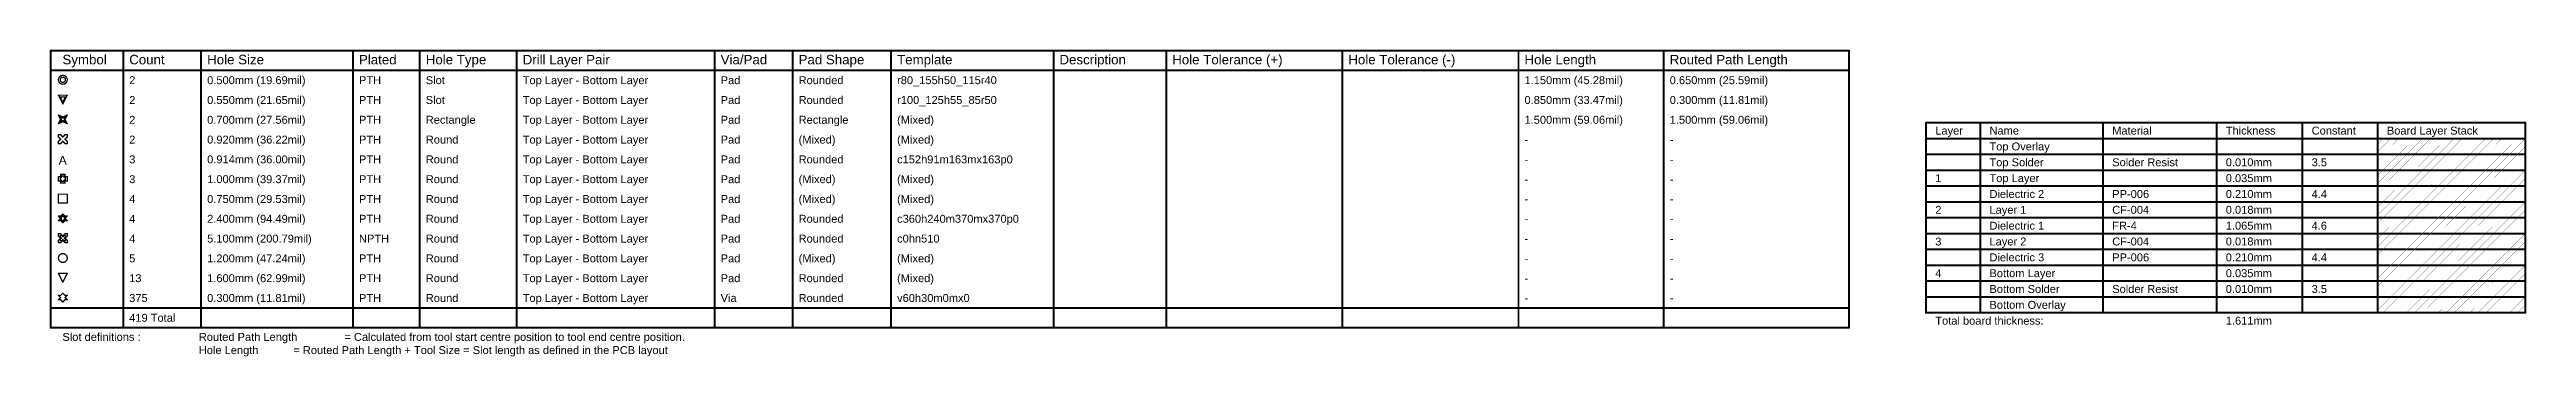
# Model space of a CAD drawing. Header units: inches. Extents: x 24 to 500, y 68 to 269.
# Drawn here: x 24.1 to 500.5, y 210.1 to 269.2 of the extents above; entities that cross this region are included whole.
import ezdxf

# ---------------------------------------------------------------- set-up
doc = ezdxf.new("R2010")
doc.units = ezdxf.units.IN
doc.layers.add('Drill Drawing', color=1, linetype='Continuous')
doc.layers.add('Fabrication', color=76, linetype='Continuous')
doc.styles.add('Arial', font='', dxfattribs={"height": 0.2})
doc.styles.get('Arial').set_extended_font_data('Arial')

msp = doc.modelspace()

# ---------------------------------------------------------------- texts
at = {"layer": 'Drill Drawing', "style": 'Arial'}
for s, height, p in [('Symbol', 1.829, (26.56, 266.32)), ('Count', 1.829, (39.4, 266.32)), ('Hole Size', 1.829, (54.39, 266.32)), ('Plated', 1.829, (83.59, 266.32)), ('Hole Type', 1.829, (96.44, 266.32)), ('Drill Layer Pair', 1.8288, (115.08, 266.32)), ('Via/Pad', 1.829, (153.16, 266.32)), ('Pad Shape', 1.829, (168.15, 266.32)), ('Template', 1.829, (187.09, 266.32)), ('Description', 1.8288, (218.32, 266.32)), ('Hole Tolerance (+)', 1.8288, (240.01, 266.32)), ('Hole Tolerance (-)', 1.8288, (273.88, 266.32)), ('Hole Length', 1.8288, (307.76, 266.32)), ('Routed Path Length', 1.8288, (335.69, 266.32)), ('2', 1.52, (39.4, 262.51)), ('0.500mm (19.69mil)', 1.524, (54.39, 262.51)), ('PTH', 1.524, (83.59, 262.51)), ('Slot', 1.524, (96.44, 262.51)), ('Top Layer - Bottom Layer', 1.524, (115.08, 262.51)), ('Pad', 1.524, (153.16, 262.51)), ('Rounded', 1.524, (168.15, 262.51)), ('r80_155h50_115r40', 1.524, (187.09, 262.51)), ('1.150mm (45.28mil)', 1.524, (307.76, 262.51)), ('0.650mm (25.59mil)', 1.524, (335.69, 262.51)), ('2', 1.52, (39.4, 258.7)), ('0.550mm (21.65mil)', 1.524, (54.39, 258.7)), ('PTH', 1.524, (83.59, 258.7)), ('Slot', 1.524, (96.44, 258.7)), ('Top Layer - Bottom Layer', 1.524, (115.08, 258.7)), ('Pad', 1.524, (153.16, 258.7)), ('Rounded', 1.524, (168.15, 258.7)), ('r100_125h55_85r50', 1.524, (187.09, 258.7)), ('0.850mm (33.47mil)', 1.524, (307.76, 258.7)), ('0.300mm (11.81mil)', 1.524, (335.69, 258.7)), ('2', 1.52, (39.4, 254.89)), ('2', 1.52, (39.4, 251.08)), ('0.700mm (27.56mil)', 1.524, (54.39, 254.89)), ('0.920mm (36.22mil)', 1.524, (54.39, 251.08)), ('PTH', 1.524, (83.59, 254.89)), ('PTH', 1.524, (83.59, 251.08)), ('Rectangle', 1.524, (96.44, 254.89)), ('Round', 1.524, (96.44, 251.08)), ('Top Layer - Bottom Layer', 1.524, (115.08, 254.89)), ('Top Layer - Bottom Layer', 1.524, (115.08, 251.08)), ('Pad', 1.524, (153.16, 254.89)), ('Pad', 1.524, (153.16, 251.08)), ('(Mixed)', 1.524, (168.15, 251.08)), ('Rectangle', 1.524, (168.15, 254.89)), ('(Mixed)', 1.524, (187.09, 254.89)), ('(Mixed)', 1.524, (187.09, 251.08)), ('1.500mm (59.06mil)', 1.524, (307.76, 254.89)), ('1.500mm (59.06mil)', 1.524, (335.69, 254.89)), ('A', 1.69, (25.82, 247.01)), ('3', 1.52, (39.4, 247.27)), ('0.914mm (36.00mil)', 1.524, (54.39, 247.27)), ('PTH', 1.524, (83.59, 247.27)), ('Round', 1.524, (96.44, 247.27)), ('Top Layer - Bottom Layer', 1.524, (115.08, 247.27)), ('Pad', 1.524, (153.16, 247.27)), ('Rounded', 1.524, (168.15, 247.27)), ('c152h91m163mx163p0', 1.524, (187.09, 247.27)), ('-', 1.52, (307.76, 251.08)), ('-', 1.52, (307.76, 247.27)), ('-', 1.52, (335.69, 251.08)), ('-', 1.52, (335.69, 247.27)), ('3', 1.52, (39.4, 243.46)), ('1.000mm (39.37mil)', 1.524, (54.39, 243.46)), ('PTH', 1.524, (83.59, 243.46)), ('Round', 1.524, (96.44, 243.46)), ('Top Layer - Bottom Layer', 1.524, (115.08, 243.46)), ('Pad', 1.524, (153.16, 243.46)), ('(Mixed)', 1.524, (168.15, 243.46)), ('(Mixed)', 1.524, (187.09, 243.46)), ('-', 1.52, (307.76, 243.46)), ('-', 1.52, (335.69, 243.46)), ('4', 1.52, (39.4, 239.65)), ('0.750mm (29.53mil)', 1.524, (54.39, 239.65)), ('PTH', 1.524, (83.59, 239.65)), ('Round', 1.524, (96.44, 239.65)), ('Top Layer - Bottom Layer', 1.524, (115.08, 239.65)), ('Pad', 1.524, (153.16, 239.65)), ('(Mixed)', 1.524, (168.15, 239.65)), ('(Mixed)', 1.524, (187.09, 239.65)), ('-', 1.52, (307.76, 239.65)), ('-', 1.52, (335.69, 239.65)), ('4', 1.52, (39.4, 235.84)), ('4', 1.52, (39.4, 232.03)), ('5.100mm (200.79mil)', 1.524, (54.39, 232.03)), ('2.400mm (94.49mil)', 1.524, (54.39, 235.84)), ('PTH', 1.524, (83.59, 235.84)), ('NPTH', 1.524, (83.59, 232.03)), ('Round', 1.524, (96.44, 235.84)), ('Round', 1.524, (96.44, 232.03)), ('Top Layer - Bottom Layer', 1.524, (115.08, 235.84)), ('Top Layer - Bottom Layer', 1.524, (115.08, 232.03)), ('Pad', 1.524, (153.16, 235.84)), ('Pad', 1.524, (153.16, 232.03)), ('Rounded', 1.524, (168.15, 235.84)), ('Rounded', 1.524, (168.15, 232.03)), ('c360h240m370mx370p0', 1.524, (187.09, 235.84)), ('c0hn510', 1.524, (187.09, 232.03)), ('-', 1.52, (307.76, 235.84)), ('-', 1.52, (335.69, 235.84)), ('5', 1.52, (39.4, 228.22)), ('1.200mm (47.24mil)', 1.524, (54.39, 228.22)), ('PTH', 1.524, (83.59, 228.22)), ('Round', 1.524, (96.44, 228.22)), ('Top Layer - Bottom Layer', 1.524, (115.08, 228.22)), ('Pad', 1.524, (153.16, 228.22)), ('(Mixed)', 1.524, (168.15, 228.22)), ('(Mixed)', 1.524, (187.09, 228.22)), ('-', 1.52, (307.76, 232.03)), ('-', 1.52, (307.76, 228.22)), ('-', 1.52, (335.69, 232.03)), ('-', 1.52, (335.69, 228.22)), ('13', 1.524, (39.4, 224.41)), ('1.600mm (62.99mil)', 1.524, (54.39, 224.41)), ('PTH', 1.524, (83.59, 224.41)), ('Round', 1.524, (96.44, 224.41)), ('Top Layer - Bottom Layer', 1.524, (115.08, 224.41)), ('Pad', 1.524, (153.16, 224.41)), ('Rounded', 1.524, (168.15, 224.41)), ('(Mixed)', 1.524, (187.09, 224.41)), ('-', 1.52, (307.76, 224.41)), ('-', 1.52, (335.69, 224.41)), ('375', 1.524, (39.4, 220.6)), ('0.300mm (11.81mil)', 1.524, (54.39, 220.6)), ('PTH', 1.524, (83.59, 220.6)), ('Round', 1.524, (96.44, 220.6)), ('Top Layer - Bottom Layer', 1.524, (115.08, 220.6)), ('Via', 1.524, (153.16, 220.6)), ('Rounded', 1.524, (168.15, 220.6)), ('v60h30m0mx0', 1.524, (187.09, 220.6)), ('-', 1.52, (307.76, 220.6)), ('-', 1.52, (335.69, 220.6)), ('Slot definitions :', 1.524, (26.56, 213.11)), ('419 Total', 1.524, (39.4, 216.79)), ('Routed Path Length', 1.524, (52.79, 213.11)), ('= Calculated from tool start centre position to tool end centre position.', 1.524, (80.79, 213.11)), ('Hole Length', 1.524, (52.79, 210.57)), (' = Routed Path Length + Tool Size = Slot length as defined in the PCB layout', 1.524, (70.38, 210.57))]:
    msp.add_text(s, height=height, dxfattribs=at).set_placement(p)
at = {"layer": 'Fabrication', "style": 'Arial'}
for s, height, p in [('Layer', 1.524, (386.77, 252.81)), ('Name', 1.524, (397.19, 252.81)), ('Material', 1.524, (420.8, 252.81)), ('Thickness', 1.524, (442.64, 252.81)), ('Constant', 1.524, (459.15, 252.81)), ('Board Layer Stack', 1.524, (473.62, 252.81)), ('Top Overlay', 1.524, (397.19, 249.76)), ('Top Solder', 1.524, (397.19, 246.71)), ('Solder Resist', 1.524, (420.8, 246.71)), ('0.010mm', 1.524, (442.64, 246.71)), ('3.5', 1.524, (459.15, 246.71)), ('1', 1.52, (386.77, 243.66)), ('Top Layer', 1.524, (397.19, 243.66)), ('0.035mm', 1.524, (442.64, 243.66)), ('2', 1.52, (386.77, 237.57)), ('Dielectric 2', 1.524, (397.19, 240.61)), ('Layer 1', 1.524, (397.19, 237.57)), ('CF-004', 1.524, (420.8, 237.57)), ('PP-006', 1.524, (420.8, 240.61)), ('0.210mm', 1.524, (442.64, 240.61)), ('0.018mm', 1.524, (442.64, 237.57)), ('4.4', 1.524, (459.15, 240.61)), ('Dielectric 1', 1.524, (397.19, 234.52)), ('FR-4', 1.524, (420.8, 234.52)), ('1.065mm', 1.524, (442.64, 234.52)), ('4.6', 1.524, (459.15, 234.52)), ('3', 1.52, (386.77, 231.47)), ('Layer 2', 1.524, (397.19, 231.47)), ('Dielectric 3', 1.524, (397.19, 228.42)), ('CF-004', 1.524, (420.8, 231.47)), ('PP-006', 1.524, (420.8, 228.42)), ('0.018mm', 1.524, (442.64, 231.47)), ('0.210mm', 1.524, (442.64, 228.42)), ('4.4', 1.524, (459.15, 228.42)), ('4', 1.52, (386.77, 225.37)), ('Bottom Layer', 1.524, (397.19, 225.37)), ('Bottom Solder', 1.524, (397.19, 222.33)), ('Solder Resist', 1.524, (420.8, 222.33)), ('0.035mm', 1.524, (442.64, 225.37)), ('Bottom Overlay', 1.524, (397.19, 219.28)), ('0.010mm', 1.524, (442.64, 222.33)), ('3.5', 1.524, (459.15, 222.33)), ('Total board thickness:', 1.524, (386.77, 216.23)), ('1.611mm', 1.524, (442.64, 216.23))]:
    msp.add_text(s, height=height, dxfattribs=at).set_placement(p)

# ---------------------------------------------------------------- linework, layer by layer
at = {"layer": 'Drill Drawing'}
for points in [[(24.27, 268.98, 0.381, 0.381, 0), (370.17, 268.98, 0.381, 0.381, 0)], [(24.27, 215.64, 0.381, 0.381, 0), (24.27, 268.98, 0.381, 0.381, 0)], [(38.26, 215.64, 0.381, 0.381, 0), (38.26, 268.98, 0.381, 0.381, 0)], [(53.24, 215.64, 0.381, 0.381, 0), (53.24, 268.98, 0.381, 0.381, 0)], [(82.45, 215.64, 0.381, 0.381, 0), (82.45, 268.98, 0.381, 0.381, 0)], [(95.29, 215.64, 0.381, 0.381, 0), (95.29, 268.98, 0.381, 0.381, 0)], [(113.93, 215.64, 0.381, 0.381, 0), (113.93, 268.98, 0.381, 0.381, 0)], [(152.02, 215.64, 0.381, 0.381, 0), (152.02, 268.98, 0.381, 0.381, 0)], [(167, 215.64, 0.381, 0.381, 0), (167, 268.98, 0.381, 0.381, 0)], [(185.95, 215.64, 0.381, 0.381, 0), (185.95, 268.98, 0.381, 0.381, 0)], [(217.18, 215.64, 0.381, 0.381, 0), (217.18, 268.98, 0.381, 0.381, 0)], [(238.87, 215.64, 0.381, 0.381, 0), (238.87, 268.98, 0.381, 0.381, 0)], [(272.74, 215.64, 0.381, 0.381, 0), (272.74, 268.98, 0.381, 0.381, 0)], [(306.61, 215.64, 0.381, 0.381, 0), (306.61, 268.98, 0.381, 0.381, 0)], [(334.54, 215.64, 0.381, 0.381, 0), (334.54, 268.98, 0.381, 0.381, 0)], [(370.17, 215.64, 0.381, 0.381, 0), (370.17, 268.98, 0.381, 0.381, 0)], [(24.27, 265.17, 0.381, 0.381, 0), (370.17, 265.17, 0.381, 0.381, 0)], [(25.79, 260.39, 0.254, 0.254, 0), (27.48, 260.39, 0.254, 0.254, 0)], [(25.79, 260.39, 0.254, 0.254, 0), (26.64, 258.7, 0.254, 0.254, 0)], [(26.13, 260.05, 0.254, 0.254, 0), (27.14, 260.05, 0.254, 0.254, 0)], [(26.13, 260.05, 0.254, 0.254, 0), (26.64, 259.04, 0.254, 0.254, 0)], [(26.64, 258.7, 0.254, 0.254, 0), (27.48, 260.39, 0.254, 0.254, 0)], [(26.64, 259.04, 0.254, 0.254, 0), (27.14, 260.05, 0.254, 0.254, 0)], [(25.79, 256.58, 0.254, 0.254, 0), (26.64, 256.16, 0.254, 0.254, 0)], [(25.79, 256.58, 0.254, 0.254, 0), (26.21, 255.73, 0.254, 0.254, 0)], [(25.79, 254.89, 0.254, 0.254, 0), (26.21, 255.73, 0.254, 0.254, 0)], [(25.79, 254.89, 0.254, 0.254, 0), (26.64, 255.31, 0.254, 0.254, 0)], [(25.79, 252.35, 0.254, 0.254, 0), (25.79, 252.77, 0.254, 0.254, 0)], [(25.79, 252.77, 0.254, 0.254, 0), (26.21, 252.77, 0.254, 0.254, 0)], [(26.13, 256.24, 0.254, 0.254, 0), (26.64, 255.99, 0.254, 0.254, 0)], [(26.13, 256.24, 0.254, 0.254, 0), (26.38, 255.73, 0.254, 0.254, 0)], [(26.13, 255.23, 0.254, 0.254, 0), (26.38, 255.73, 0.254, 0.254, 0)], [(26.13, 255.23, 0.254, 0.254, 0), (26.64, 255.48, 0.254, 0.254, 0)], [(26.21, 252.77, 0.254, 0.254, 0), (26.64, 252.35, 0.254, 0.254, 0)], [(26.64, 256.16, 0.254, 0.254, 0), (27.48, 256.58, 0.254, 0.254, 0)], [(26.64, 255.99, 0.254, 0.254, 0), (27.14, 256.24, 0.254, 0.254, 0)], [(26.64, 255.48, 0.254, 0.254, 0), (27.14, 255.23, 0.254, 0.254, 0)], [(26.64, 255.31, 0.254, 0.254, 0), (27.48, 254.89, 0.254, 0.254, 0)], [(26.64, 252.35, 0.254, 0.254, 0), (27.06, 252.77, 0.254, 0.254, 0)], [(26.89, 255.73, 0.254, 0.254, 0), (27.14, 256.24, 0.254, 0.254, 0)], [(26.89, 255.73, 0.254, 0.254, 0), (27.14, 255.23, 0.254, 0.254, 0)], [(27.06, 255.73, 0.254, 0.254, 0), (27.48, 256.58, 0.254, 0.254, 0)], [(27.06, 255.73, 0.254, 0.254, 0), (27.48, 254.89, 0.254, 0.254, 0)], [(27.06, 252.77, 0.254, 0.254, 0), (27.48, 252.77, 0.254, 0.254, 0)], [(27.48, 252.35, 0.254, 0.254, 0), (27.48, 252.77, 0.254, 0.254, 0)], [(25.79, 252.35, 0.254, 0.254, 0), (26.21, 251.92, 0.254, 0.254, 0)], [(25.79, 251.5, 0.254, 0.254, 0), (26.21, 251.92, 0.254, 0.254, 0)], [(25.79, 251.08, 0.254, 0.254, 0), (25.79, 251.5, 0.254, 0.254, 0)], [(25.79, 251.08, 0.254, 0.254, 0), (26.21, 251.08, 0.254, 0.254, 0)], [(26.21, 251.08, 0.254, 0.254, 0), (26.64, 251.5, 0.254, 0.254, 0)], [(26.64, 251.5, 0.254, 0.254, 0), (27.06, 251.08, 0.254, 0.254, 0)], [(27.06, 251.92, 0.254, 0.254, 0), (27.48, 252.35, 0.254, 0.254, 0)], [(27.06, 251.92, 0.254, 0.254, 0), (27.48, 251.5, 0.254, 0.254, 0)], [(27.06, 251.08, 0.254, 0.254, 0), (27.48, 251.08, 0.254, 0.254, 0)], [(27.48, 251.08, 0.254, 0.254, 0), (27.48, 251.5, 0.254, 0.254, 0)], [(25.79, 243.88, 0.254, 0.254, 0), (25.79, 244.73, 0.254, 0.254, 0)], [(25.79, 244.73, 0.254, 0.254, 0), (26.21, 244.73, 0.254, 0.254, 0)], [(25.79, 243.88, 0.254, 0.254, 0), (26.21, 243.88, 0.254, 0.254, 0)], [(26.13, 244.05, 0.254, 0.254, 0), (26.13, 244.56, 0.254, 0.254, 0)], [(26.13, 244.56, 0.254, 0.254, 0), (26.38, 244.56, 0.254, 0.254, 0)], [(26.13, 244.05, 0.254, 0.254, 0), (26.38, 244.05, 0.254, 0.254, 0)], [(26.21, 244.73, 0.254, 0.254, 0), (26.21, 245.15, 0.254, 0.254, 0)], [(26.21, 245.15, 0.254, 0.254, 0), (27.06, 245.15, 0.254, 0.254, 0)], [(26.21, 243.46, 0.254, 0.254, 0), (26.21, 243.88, 0.254, 0.254, 0)], [(26.21, 243.46, 0.254, 0.254, 0), (27.06, 243.46, 0.254, 0.254, 0)], [(26.38, 244.56, 0.254, 0.254, 0), (26.38, 244.81, 0.254, 0.254, 0)], [(26.38, 244.81, 0.254, 0.254, 0), (26.89, 244.81, 0.254, 0.254, 0)], [(26.38, 243.8, 0.254, 0.254, 0), (26.38, 244.05, 0.254, 0.254, 0)], [(26.38, 243.8, 0.254, 0.254, 0), (26.89, 243.8, 0.254, 0.254, 0)], [(26.89, 244.56, 0.254, 0.254, 0), (26.89, 244.81, 0.254, 0.254, 0)], [(26.89, 244.56, 0.254, 0.254, 0), (27.14, 244.56, 0.254, 0.254, 0)], [(26.89, 244.05, 0.254, 0.254, 0), (27.14, 244.05, 0.254, 0.254, 0)], [(26.89, 243.8, 0.254, 0.254, 0), (26.89, 244.05, 0.254, 0.254, 0)], [(27.06, 244.73, 0.254, 0.254, 0), (27.06, 245.15, 0.254, 0.254, 0)], [(27.06, 244.73, 0.254, 0.254, 0), (27.48, 244.73, 0.254, 0.254, 0)], [(27.06, 243.88, 0.254, 0.254, 0), (27.48, 243.88, 0.254, 0.254, 0)], [(27.06, 243.46, 0.254, 0.254, 0), (27.06, 243.88, 0.254, 0.254, 0)], [(27.14, 244.05, 0.254, 0.254, 0), (27.14, 244.56, 0.254, 0.254, 0)], [(27.48, 243.88, 0.254, 0.254, 0), (27.48, 244.73, 0.254, 0.254, 0)], [(25.79, 241.34, 0.254, 0.254, 0), (27.48, 241.34, 0.254, 0.254, 0)], [(25.79, 239.65, 0.254, 0.254, 0), (25.79, 241.34, 0.254, 0.254, 0)], [(25.79, 239.65, 0.254, 0.254, 0), (27.48, 239.65, 0.254, 0.254, 0)], [(27.48, 239.65, 0.254, 0.254, 0), (27.48, 241.34, 0.254, 0.254, 0)], [(25.79, 237.11, 0.254, 0.254, 0), (26.21, 236.68, 0.254, 0.254, 0)], [(25.79, 237.11, 0.254, 0.254, 0), (26.21, 237.11, 0.254, 0.254, 0)], [(25.79, 236.26, 0.254, 0.254, 0), (26.21, 236.68, 0.254, 0.254, 0)], [(25.79, 236.26, 0.254, 0.254, 0), (26.21, 236.26, 0.254, 0.254, 0)], [(25.79, 233.3, 0.254, 0.254, 0), (25.79, 233.72, 0.254, 0.254, 0)], [(25.79, 233.72, 0.254, 0.254, 0), (26.21, 233.72, 0.254, 0.254, 0)], [(26.13, 236.94, 0.254, 0.254, 0), (26.38, 236.68, 0.254, 0.254, 0)], [(26.13, 236.94, 0.254, 0.254, 0), (26.38, 236.94, 0.254, 0.254, 0)], [(26.13, 236.43, 0.254, 0.254, 0), (26.38, 236.68, 0.254, 0.254, 0)], [(26.13, 236.43, 0.254, 0.254, 0), (26.38, 236.43, 0.254, 0.254, 0)], [(26.13, 233.13, 0.254, 0.254, 0), (26.13, 233.38, 0.254, 0.254, 0)], [(26.13, 233.38, 0.254, 0.254, 0), (26.38, 233.38, 0.254, 0.254, 0)], [(26.21, 237.11, 0.254, 0.254, 0), (26.64, 237.53, 0.254, 0.254, 0)], [(26.21, 236.26, 0.254, 0.254, 0), (26.64, 235.84, 0.254, 0.254, 0)], [(26.21, 233.72, 0.254, 0.254, 0), (26.64, 233.3, 0.254, 0.254, 0)], [(26.38, 236.94, 0.254, 0.254, 0), (26.64, 237.19, 0.254, 0.254, 0)], [(26.38, 236.43, 0.254, 0.254, 0), (26.64, 236.18, 0.254, 0.254, 0)], [(26.38, 233.38, 0.254, 0.254, 0), (26.64, 233.13, 0.254, 0.254, 0)], [(26.64, 237.53, 0.254, 0.254, 0), (27.06, 237.11, 0.254, 0.254, 0)], [(26.64, 237.19, 0.254, 0.254, 0), (26.89, 236.94, 0.254, 0.254, 0)], [(26.64, 236.18, 0.254, 0.254, 0), (26.89, 236.43, 0.254, 0.254, 0)], [(26.64, 235.84, 0.254, 0.254, 0), (27.06, 236.26, 0.254, 0.254, 0)], [(26.64, 233.3, 0.254, 0.254, 0), (27.06, 233.72, 0.254, 0.254, 0)], [(26.64, 233.13, 0.254, 0.254, 0), (26.89, 233.38, 0.254, 0.254, 0)], [(26.89, 236.94, 0.254, 0.254, 0), (27.14, 236.94, 0.254, 0.254, 0)], [(26.89, 236.68, 0.254, 0.254, 0), (27.14, 236.94, 0.254, 0.254, 0)], [(26.89, 236.68, 0.254, 0.254, 0), (27.14, 236.43, 0.254, 0.254, 0)], [(26.89, 236.43, 0.254, 0.254, 0), (27.14, 236.43, 0.254, 0.254, 0)], [(26.89, 233.38, 0.254, 0.254, 0), (27.14, 233.38, 0.254, 0.254, 0)], [(27.06, 237.11, 0.254, 0.254, 0), (27.48, 237.11, 0.254, 0.254, 0)], [(27.06, 236.68, 0.254, 0.254, 0), (27.48, 237.11, 0.254, 0.254, 0)], [(27.06, 236.68, 0.254, 0.254, 0), (27.48, 236.26, 0.254, 0.254, 0)], [(27.06, 236.26, 0.254, 0.254, 0), (27.48, 236.26, 0.254, 0.254, 0)], [(27.06, 233.72, 0.254, 0.254, 0), (27.48, 233.72, 0.254, 0.254, 0)], [(27.14, 233.13, 0.254, 0.254, 0), (27.14, 233.38, 0.254, 0.254, 0)], [(27.48, 233.3, 0.254, 0.254, 0), (27.48, 233.72, 0.254, 0.254, 0)], [(25.79, 233.3, 0.254, 0.254, 0), (26.21, 232.87, 0.254, 0.254, 0)], [(25.79, 232.45, 0.254, 0.254, 0), (26.21, 232.87, 0.254, 0.254, 0)], [(25.79, 232.03, 0.254, 0.254, 0), (25.79, 232.45, 0.254, 0.254, 0)], [(25.79, 232.03, 0.254, 0.254, 0), (26.21, 232.03, 0.254, 0.254, 0)], [(26.13, 233.13, 0.254, 0.254, 0), (26.38, 232.87, 0.254, 0.254, 0)], [(26.13, 232.62, 0.254, 0.254, 0), (26.38, 232.87, 0.254, 0.254, 0)], [(26.13, 232.37, 0.254, 0.254, 0), (26.13, 232.62, 0.254, 0.254, 0)], [(26.13, 232.37, 0.254, 0.254, 0), (26.38, 232.37, 0.254, 0.254, 0)], [(26.21, 232.03, 0.254, 0.254, 0), (26.64, 232.45, 0.254, 0.254, 0)], [(26.38, 232.37, 0.254, 0.254, 0), (26.64, 232.62, 0.254, 0.254, 0)], [(26.64, 232.62, 0.254, 0.254, 0), (26.89, 232.37, 0.254, 0.254, 0)], [(26.64, 232.45, 0.254, 0.254, 0), (27.06, 232.03, 0.254, 0.254, 0)], [(26.89, 232.87, 0.254, 0.254, 0), (27.14, 233.13, 0.254, 0.254, 0)], [(26.89, 232.87, 0.254, 0.254, 0), (27.14, 232.62, 0.254, 0.254, 0)], [(26.89, 232.37, 0.254, 0.254, 0), (27.14, 232.37, 0.254, 0.254, 0)], [(27.06, 232.87, 0.254, 0.254, 0), (27.48, 233.3, 0.254, 0.254, 0)], [(27.06, 232.87, 0.254, 0.254, 0), (27.48, 232.45, 0.254, 0.254, 0)], [(27.06, 232.03, 0.254, 0.254, 0), (27.48, 232.03, 0.254, 0.254, 0)], [(27.14, 232.37, 0.254, 0.254, 0), (27.14, 232.62, 0.254, 0.254, 0)], [(27.48, 232.03, 0.254, 0.254, 0), (27.48, 232.45, 0.254, 0.254, 0)], [(25.79, 226.1, 0.254, 0.254, 0), (27.48, 226.1, 0.254, 0.254, 0)], [(25.79, 226.1, 0.254, 0.254, 0), (26.64, 224.41, 0.254, 0.254, 0)], [(26.64, 224.41, 0.254, 0.254, 0), (27.48, 226.1, 0.254, 0.254, 0)], [(24.27, 219.45, 0.381, 0.381, 0), (370.17, 219.45, 0.381, 0.381, 0)], [(25.79, 221.87, 0.254, 0.254, 0), (26.21, 221.44, 0.254, 0.254, 0)], [(25.79, 221.87, 0.254, 0.254, 0), (26.21, 221.87, 0.254, 0.254, 0)], [(25.79, 221.02, 0.254, 0.254, 0), (26.21, 221.44, 0.254, 0.254, 0)], [(25.79, 221.02, 0.254, 0.254, 0), (26.21, 221.02, 0.254, 0.254, 0)], [(26.21, 221.87, 0.254, 0.254, 0), (26.64, 222.29, 0.254, 0.254, 0)], [(26.21, 221.02, 0.254, 0.254, 0), (26.64, 220.6, 0.254, 0.254, 0)], [(26.64, 222.29, 0.254, 0.254, 0), (27.06, 221.87, 0.254, 0.254, 0)], [(26.64, 220.6, 0.254, 0.254, 0), (27.06, 221.02, 0.254, 0.254, 0)], [(27.06, 221.87, 0.254, 0.254, 0), (27.48, 221.87, 0.254, 0.254, 0)], [(27.06, 221.44, 0.254, 0.254, 0), (27.48, 221.87, 0.254, 0.254, 0)], [(27.06, 221.44, 0.254, 0.254, 0), (27.48, 221.02, 0.254, 0.254, 0)], [(27.06, 221.02, 0.254, 0.254, 0), (27.48, 221.02, 0.254, 0.254, 0)], [(24.27, 215.64, 0.381, 0.381, 0), (370.17, 215.64, 0.381, 0.381, 0)]]:
    msp.add_lwpolyline(points, format="xyseb", dxfattribs=at)
for points in [[(24.17, 268.98, 0.191, 0.191, 1), (24.36, 268.98, 0.191, 0.191, 1)], [(24.17, 268.98, 0.191, 0.191, 1), (24.36, 268.98, 0.191, 0.191, 1)], [(38.17, 268.98, 0.191, 0.191, 1), (38.36, 268.98, 0.191, 0.191, 1)], [(53.15, 268.98, 0.191, 0.191, 1), (53.34, 268.98, 0.191, 0.191, 1)], [(82.35, 268.98, 0.191, 0.191, 1), (82.54, 268.98, 0.191, 0.191, 1)], [(95.2, 268.98, 0.191, 0.191, 1), (95.39, 268.98, 0.191, 0.191, 1)], [(113.84, 268.98, 0.191, 0.191, 1), (114.03, 268.98, 0.191, 0.191, 1)], [(151.93, 268.98, 0.191, 0.191, 1), (152.12, 268.98, 0.191, 0.191, 1)], [(166.91, 268.98, 0.191, 0.191, 1), (167.1, 268.98, 0.191, 0.191, 1)], [(185.85, 268.98, 0.191, 0.191, 1), (186.04, 268.98, 0.191, 0.191, 1)], [(217.08, 268.98, 0.191, 0.191, 1), (217.28, 268.98, 0.191, 0.191, 1)], [(238.77, 268.98, 0.191, 0.191, 1), (238.96, 268.98, 0.191, 0.191, 1)], [(272.64, 268.98, 0.191, 0.191, 1), (272.83, 268.98, 0.191, 0.191, 1)], [(306.52, 268.98, 0.191, 0.191, 1), (306.71, 268.98, 0.191, 0.191, 1)], [(334.45, 268.98, 0.191, 0.191, 1), (334.64, 268.98, 0.191, 0.191, 1)], [(370.08, 268.98, 0.191, 0.191, 1), (370.27, 268.98, 0.191, 0.191, 1)], [(370.08, 268.98, 0.191, 0.191, 1), (370.27, 268.98, 0.191, 0.191, 1)], [(24.17, 265.17, 0.191, 0.191, 1), (24.36, 265.17, 0.191, 0.191, 1)], [(27.48, 263.35, 0.254, 0.254, 1), (25.79, 263.35, 0.254, 0.254, 1)], [(25.72, 263.35, 0.127, 0.127, 1), (25.85, 263.35, 0.127, 0.127, 1)], [(27.14, 263.35, 0.254, 0.254, 1), (26.13, 263.35, 0.254, 0.254, 1)], [(26.06, 263.35, 0.127, 0.127, 1), (26.19, 263.35, 0.127, 0.127, 1)], [(27.08, 263.35, 0.127, 0.127, 1), (27.21, 263.35, 0.127, 0.127, 1)], [(27.42, 263.35, 0.127, 0.127, 1), (27.55, 263.35, 0.127, 0.127, 1)], [(370.08, 265.17, 0.191, 0.191, 1), (370.27, 265.17, 0.191, 0.191, 1)], [(25.72, 260.39, 0.127, 0.127, 1), (25.85, 260.39, 0.127, 0.127, 1)], [(25.72, 260.39, 0.127, 0.127, 1), (25.85, 260.39, 0.127, 0.127, 1)], [(26.06, 260.05, 0.127, 0.127, 1), (26.19, 260.05, 0.127, 0.127, 1)], [(26.06, 260.05, 0.127, 0.127, 1), (26.19, 260.05, 0.127, 0.127, 1)], [(26.57, 259.04, 0.127, 0.127, 1), (26.7, 259.04, 0.127, 0.127, 1)], [(26.57, 259.04, 0.127, 0.127, 1), (26.7, 259.04, 0.127, 0.127, 1)], [(26.57, 258.7, 0.127, 0.127, 1), (26.7, 258.7, 0.127, 0.127, 1)], [(26.57, 258.7, 0.127, 0.127, 1), (26.7, 258.7, 0.127, 0.127, 1)], [(27.08, 260.05, 0.127, 0.127, 1), (27.21, 260.05, 0.127, 0.127, 1)], [(27.08, 260.05, 0.127, 0.127, 1), (27.21, 260.05, 0.127, 0.127, 1)], [(27.42, 260.39, 0.127, 0.127, 1), (27.55, 260.39, 0.127, 0.127, 1)], [(27.42, 260.39, 0.127, 0.127, 1), (27.55, 260.39, 0.127, 0.127, 1)], [(25.72, 256.58, 0.127, 0.127, 1), (25.85, 256.58, 0.127, 0.127, 1)], [(25.72, 256.58, 0.127, 0.127, 1), (25.85, 256.58, 0.127, 0.127, 1)], [(25.72, 254.89, 0.127, 0.127, 1), (25.85, 254.89, 0.127, 0.127, 1)], [(25.72, 254.89, 0.127, 0.127, 1), (25.85, 254.89, 0.127, 0.127, 1)], [(25.72, 252.77, 0.127, 0.127, 1), (25.85, 252.77, 0.127, 0.127, 1)], [(25.72, 252.77, 0.127, 0.127, 1), (25.85, 252.77, 0.127, 0.127, 1)], [(26.06, 256.24, 0.127, 0.127, 1), (26.19, 256.24, 0.127, 0.127, 1)], [(26.06, 256.24, 0.127, 0.127, 1), (26.19, 256.24, 0.127, 0.127, 1)], [(26.06, 255.23, 0.127, 0.127, 1), (26.19, 255.23, 0.127, 0.127, 1)], [(26.06, 255.23, 0.127, 0.127, 1), (26.19, 255.23, 0.127, 0.127, 1)], [(26.15, 255.73, 0.127, 0.127, 1), (26.28, 255.73, 0.127, 0.127, 1)], [(26.15, 255.73, 0.127, 0.127, 1), (26.28, 255.73, 0.127, 0.127, 1)], [(26.15, 252.77, 0.127, 0.127, 1), (26.28, 252.77, 0.127, 0.127, 1)], [(26.15, 252.77, 0.127, 0.127, 1), (26.28, 252.77, 0.127, 0.127, 1)], [(26.32, 255.73, 0.127, 0.127, 1), (26.44, 255.73, 0.127, 0.127, 1)], [(26.32, 255.73, 0.127, 0.127, 1), (26.44, 255.73, 0.127, 0.127, 1)], [(26.57, 256.16, 0.127, 0.127, 1), (26.7, 256.16, 0.127, 0.127, 1)], [(26.57, 256.16, 0.127, 0.127, 1), (26.7, 256.16, 0.127, 0.127, 1)], [(26.57, 255.99, 0.127, 0.127, 1), (26.7, 255.99, 0.127, 0.127, 1)], [(26.57, 255.99, 0.127, 0.127, 1), (26.7, 255.99, 0.127, 0.127, 1)], [(26.57, 255.48, 0.127, 0.127, 1), (26.7, 255.48, 0.127, 0.127, 1)], [(26.57, 255.48, 0.127, 0.127, 1), (26.7, 255.48, 0.127, 0.127, 1)], [(26.57, 255.31, 0.127, 0.127, 1), (26.7, 255.31, 0.127, 0.127, 1)], [(26.57, 255.31, 0.127, 0.127, 1), (26.7, 255.31, 0.127, 0.127, 1)], [(26.83, 255.73, 0.127, 0.127, 1), (26.95, 255.73, 0.127, 0.127, 1)], [(26.83, 255.73, 0.127, 0.127, 1), (26.95, 255.73, 0.127, 0.127, 1)], [(26.99, 255.73, 0.127, 0.127, 1), (27.12, 255.73, 0.127, 0.127, 1)], [(26.99, 255.73, 0.127, 0.127, 1), (27.12, 255.73, 0.127, 0.127, 1)], [(26.99, 252.77, 0.127, 0.127, 1), (27.12, 252.77, 0.127, 0.127, 1)], [(26.99, 252.77, 0.127, 0.127, 1), (27.12, 252.77, 0.127, 0.127, 1)], [(27.08, 256.24, 0.127, 0.127, 1), (27.21, 256.24, 0.127, 0.127, 1)], [(27.08, 256.24, 0.127, 0.127, 1), (27.21, 256.24, 0.127, 0.127, 1)], [(27.08, 255.23, 0.127, 0.127, 1), (27.21, 255.23, 0.127, 0.127, 1)], [(27.08, 255.23, 0.127, 0.127, 1), (27.21, 255.23, 0.127, 0.127, 1)], [(27.42, 256.58, 0.127, 0.127, 1), (27.55, 256.58, 0.127, 0.127, 1)], [(27.42, 256.58, 0.127, 0.127, 1), (27.55, 256.58, 0.127, 0.127, 1)], [(27.42, 254.89, 0.127, 0.127, 1), (27.55, 254.89, 0.127, 0.127, 1)], [(27.42, 254.89, 0.127, 0.127, 1), (27.55, 254.89, 0.127, 0.127, 1)], [(27.42, 252.77, 0.127, 0.127, 1), (27.55, 252.77, 0.127, 0.127, 1)], [(27.42, 252.77, 0.127, 0.127, 1), (27.55, 252.77, 0.127, 0.127, 1)], [(25.72, 252.35, 0.127, 0.127, 1), (25.85, 252.35, 0.127, 0.127, 1)], [(25.72, 252.35, 0.127, 0.127, 1), (25.85, 252.35, 0.127, 0.127, 1)], [(25.72, 251.5, 0.127, 0.127, 1), (25.85, 251.5, 0.127, 0.127, 1)], [(25.72, 251.5, 0.127, 0.127, 1), (25.85, 251.5, 0.127, 0.127, 1)], [(25.72, 251.08, 0.127, 0.127, 1), (25.85, 251.08, 0.127, 0.127, 1)], [(25.72, 251.08, 0.127, 0.127, 1), (25.85, 251.08, 0.127, 0.127, 1)], [(26.15, 251.92, 0.127, 0.127, 1), (26.28, 251.92, 0.127, 0.127, 1)], [(26.15, 251.92, 0.127, 0.127, 1), (26.28, 251.92, 0.127, 0.127, 1)], [(26.15, 251.08, 0.127, 0.127, 1), (26.28, 251.08, 0.127, 0.127, 1)], [(26.15, 251.08, 0.127, 0.127, 1), (26.28, 251.08, 0.127, 0.127, 1)], [(26.57, 252.35, 0.127, 0.127, 1), (26.7, 252.35, 0.127, 0.127, 1)], [(26.57, 252.35, 0.127, 0.127, 1), (26.7, 252.35, 0.127, 0.127, 1)], [(26.57, 251.5, 0.127, 0.127, 1), (26.7, 251.5, 0.127, 0.127, 1)], [(26.57, 251.5, 0.127, 0.127, 1), (26.7, 251.5, 0.127, 0.127, 1)], [(26.99, 251.92, 0.127, 0.127, 1), (27.12, 251.92, 0.127, 0.127, 1)], [(26.99, 251.92, 0.127, 0.127, 1), (27.12, 251.92, 0.127, 0.127, 1)], [(26.99, 251.08, 0.127, 0.127, 1), (27.12, 251.08, 0.127, 0.127, 1)], [(26.99, 251.08, 0.127, 0.127, 1), (27.12, 251.08, 0.127, 0.127, 1)], [(27.42, 252.35, 0.127, 0.127, 1), (27.55, 252.35, 0.127, 0.127, 1)], [(27.42, 252.35, 0.127, 0.127, 1), (27.55, 252.35, 0.127, 0.127, 1)], [(27.42, 251.5, 0.127, 0.127, 1), (27.55, 251.5, 0.127, 0.127, 1)], [(27.42, 251.5, 0.127, 0.127, 1), (27.55, 251.5, 0.127, 0.127, 1)], [(27.42, 251.08, 0.127, 0.127, 1), (27.55, 251.08, 0.127, 0.127, 1)], [(27.42, 251.08, 0.127, 0.127, 1), (27.55, 251.08, 0.127, 0.127, 1)], [(25.72, 244.73, 0.127, 0.127, 1), (25.85, 244.73, 0.127, 0.127, 1)], [(25.72, 244.73, 0.127, 0.127, 1), (25.85, 244.73, 0.127, 0.127, 1)], [(25.72, 243.88, 0.127, 0.127, 1), (25.85, 243.88, 0.127, 0.127, 1)], [(25.72, 243.88, 0.127, 0.127, 1), (25.85, 243.88, 0.127, 0.127, 1)], [(26.06, 244.56, 0.127, 0.127, 1), (26.19, 244.56, 0.127, 0.127, 1)], [(26.06, 244.56, 0.127, 0.127, 1), (26.19, 244.56, 0.127, 0.127, 1)], [(26.06, 244.05, 0.127, 0.127, 1), (26.19, 244.05, 0.127, 0.127, 1)], [(26.06, 244.05, 0.127, 0.127, 1), (26.19, 244.05, 0.127, 0.127, 1)], [(26.15, 245.15, 0.127, 0.127, 1), (26.28, 245.15, 0.127, 0.127, 1)], [(26.15, 245.15, 0.127, 0.127, 1), (26.28, 245.15, 0.127, 0.127, 1)], [(26.15, 244.73, 0.127, 0.127, 1), (26.28, 244.73, 0.127, 0.127, 1)], [(26.15, 244.73, 0.127, 0.127, 1), (26.28, 244.73, 0.127, 0.127, 1)], [(26.15, 243.88, 0.127, 0.127, 1), (26.28, 243.88, 0.127, 0.127, 1)], [(26.15, 243.88, 0.127, 0.127, 1), (26.28, 243.88, 0.127, 0.127, 1)], [(26.15, 243.46, 0.127, 0.127, 1), (26.28, 243.46, 0.127, 0.127, 1)], [(26.15, 243.46, 0.127, 0.127, 1), (26.28, 243.46, 0.127, 0.127, 1)], [(26.32, 244.81, 0.127, 0.127, 1), (26.44, 244.81, 0.127, 0.127, 1)], [(26.32, 244.81, 0.127, 0.127, 1), (26.44, 244.81, 0.127, 0.127, 1)], [(26.32, 244.56, 0.127, 0.127, 1), (26.44, 244.56, 0.127, 0.127, 1)], [(26.32, 244.56, 0.127, 0.127, 1), (26.44, 244.56, 0.127, 0.127, 1)], [(26.32, 244.05, 0.127, 0.127, 1), (26.44, 244.05, 0.127, 0.127, 1)], [(26.32, 244.05, 0.127, 0.127, 1), (26.44, 244.05, 0.127, 0.127, 1)], [(26.32, 243.8, 0.127, 0.127, 1), (26.44, 243.8, 0.127, 0.127, 1)], [(26.32, 243.8, 0.127, 0.127, 1), (26.44, 243.8, 0.127, 0.127, 1)], [(26.83, 244.81, 0.127, 0.127, 1), (26.95, 244.81, 0.127, 0.127, 1)], [(26.83, 244.81, 0.127, 0.127, 1), (26.95, 244.81, 0.127, 0.127, 1)], [(26.83, 244.56, 0.127, 0.127, 1), (26.95, 244.56, 0.127, 0.127, 1)], [(26.83, 244.56, 0.127, 0.127, 1), (26.95, 244.56, 0.127, 0.127, 1)], [(26.83, 244.05, 0.127, 0.127, 1), (26.95, 244.05, 0.127, 0.127, 1)], [(26.83, 244.05, 0.127, 0.127, 1), (26.95, 244.05, 0.127, 0.127, 1)], [(26.83, 243.8, 0.127, 0.127, 1), (26.95, 243.8, 0.127, 0.127, 1)], [(26.83, 243.8, 0.127, 0.127, 1), (26.95, 243.8, 0.127, 0.127, 1)], [(26.99, 245.15, 0.127, 0.127, 1), (27.12, 245.15, 0.127, 0.127, 1)], [(26.99, 245.15, 0.127, 0.127, 1), (27.12, 245.15, 0.127, 0.127, 1)], [(26.99, 244.73, 0.127, 0.127, 1), (27.12, 244.73, 0.127, 0.127, 1)], [(26.99, 244.73, 0.127, 0.127, 1), (27.12, 244.73, 0.127, 0.127, 1)], [(26.99, 243.88, 0.127, 0.127, 1), (27.12, 243.88, 0.127, 0.127, 1)], [(26.99, 243.88, 0.127, 0.127, 1), (27.12, 243.88, 0.127, 0.127, 1)], [(26.99, 243.46, 0.127, 0.127, 1), (27.12, 243.46, 0.127, 0.127, 1)], [(26.99, 243.46, 0.127, 0.127, 1), (27.12, 243.46, 0.127, 0.127, 1)], [(27.08, 244.56, 0.127, 0.127, 1), (27.21, 244.56, 0.127, 0.127, 1)], [(27.08, 244.56, 0.127, 0.127, 1), (27.21, 244.56, 0.127, 0.127, 1)], [(27.08, 244.05, 0.127, 0.127, 1), (27.21, 244.05, 0.127, 0.127, 1)], [(27.08, 244.05, 0.127, 0.127, 1), (27.21, 244.05, 0.127, 0.127, 1)], [(27.42, 244.73, 0.127, 0.127, 1), (27.55, 244.73, 0.127, 0.127, 1)], [(27.42, 244.73, 0.127, 0.127, 1), (27.55, 244.73, 0.127, 0.127, 1)], [(27.42, 243.88, 0.127, 0.127, 1), (27.55, 243.88, 0.127, 0.127, 1)], [(27.42, 243.88, 0.127, 0.127, 1), (27.55, 243.88, 0.127, 0.127, 1)], [(25.72, 241.34, 0.127, 0.127, 1), (25.85, 241.34, 0.127, 0.127, 1)], [(25.72, 241.34, 0.127, 0.127, 1), (25.85, 241.34, 0.127, 0.127, 1)], [(25.72, 239.65, 0.127, 0.127, 1), (25.85, 239.65, 0.127, 0.127, 1)], [(25.72, 239.65, 0.127, 0.127, 1), (25.85, 239.65, 0.127, 0.127, 1)], [(27.42, 241.34, 0.127, 0.127, 1), (27.55, 241.34, 0.127, 0.127, 1)], [(27.42, 241.34, 0.127, 0.127, 1), (27.55, 241.34, 0.127, 0.127, 1)], [(27.42, 239.65, 0.127, 0.127, 1), (27.55, 239.65, 0.127, 0.127, 1)], [(27.42, 239.65, 0.127, 0.127, 1), (27.55, 239.65, 0.127, 0.127, 1)], [(25.72, 237.11, 0.127, 0.127, 1), (25.85, 237.11, 0.127, 0.127, 1)], [(25.72, 237.11, 0.127, 0.127, 1), (25.85, 237.11, 0.127, 0.127, 1)], [(25.72, 236.26, 0.127, 0.127, 1), (25.85, 236.26, 0.127, 0.127, 1)], [(25.72, 236.26, 0.127, 0.127, 1), (25.85, 236.26, 0.127, 0.127, 1)], [(25.72, 233.72, 0.127, 0.127, 1), (25.85, 233.72, 0.127, 0.127, 1)], [(25.72, 233.72, 0.127, 0.127, 1), (25.85, 233.72, 0.127, 0.127, 1)], [(26.06, 236.94, 0.127, 0.127, 1), (26.19, 236.94, 0.127, 0.127, 1)], [(26.06, 236.94, 0.127, 0.127, 1), (26.19, 236.94, 0.127, 0.127, 1)], [(26.06, 236.43, 0.127, 0.127, 1), (26.19, 236.43, 0.127, 0.127, 1)], [(26.06, 236.43, 0.127, 0.127, 1), (26.19, 236.43, 0.127, 0.127, 1)], [(26.06, 233.38, 0.127, 0.127, 1), (26.19, 233.38, 0.127, 0.127, 1)], [(26.06, 233.38, 0.127, 0.127, 1), (26.19, 233.38, 0.127, 0.127, 1)], [(26.15, 237.11, 0.127, 0.127, 1), (26.28, 237.11, 0.127, 0.127, 1)], [(26.15, 237.11, 0.127, 0.127, 1), (26.28, 237.11, 0.127, 0.127, 1)], [(26.15, 236.68, 0.127, 0.127, 1), (26.28, 236.68, 0.127, 0.127, 1)], [(26.15, 236.68, 0.127, 0.127, 1), (26.28, 236.68, 0.127, 0.127, 1)], [(26.15, 236.26, 0.127, 0.127, 1), (26.28, 236.26, 0.127, 0.127, 1)], [(26.15, 236.26, 0.127, 0.127, 1), (26.28, 236.26, 0.127, 0.127, 1)], [(26.15, 233.72, 0.127, 0.127, 1), (26.28, 233.72, 0.127, 0.127, 1)], [(26.15, 233.72, 0.127, 0.127, 1), (26.28, 233.72, 0.127, 0.127, 1)], [(26.32, 236.94, 0.127, 0.127, 1), (26.44, 236.94, 0.127, 0.127, 1)], [(26.32, 236.94, 0.127, 0.127, 1), (26.44, 236.94, 0.127, 0.127, 1)], [(26.32, 236.68, 0.127, 0.127, 1), (26.44, 236.68, 0.127, 0.127, 1)], [(26.32, 236.68, 0.127, 0.127, 1), (26.44, 236.68, 0.127, 0.127, 1)], [(26.32, 236.43, 0.127, 0.127, 1), (26.44, 236.43, 0.127, 0.127, 1)], [(26.32, 236.43, 0.127, 0.127, 1), (26.44, 236.43, 0.127, 0.127, 1)], [(26.32, 233.38, 0.127, 0.127, 1), (26.44, 233.38, 0.127, 0.127, 1)], [(26.32, 233.38, 0.127, 0.127, 1), (26.44, 233.38, 0.127, 0.127, 1)], [(26.57, 237.53, 0.127, 0.127, 1), (26.7, 237.53, 0.127, 0.127, 1)], [(26.57, 237.53, 0.127, 0.127, 1), (26.7, 237.53, 0.127, 0.127, 1)], [(26.57, 237.19, 0.127, 0.127, 1), (26.7, 237.19, 0.127, 0.127, 1)], [(26.57, 237.19, 0.127, 0.127, 1), (26.7, 237.19, 0.127, 0.127, 1)], [(26.57, 236.18, 0.127, 0.127, 1), (26.7, 236.18, 0.127, 0.127, 1)], [(26.57, 236.18, 0.127, 0.127, 1), (26.7, 236.18, 0.127, 0.127, 1)], [(26.57, 235.84, 0.127, 0.127, 1), (26.7, 235.84, 0.127, 0.127, 1)], [(26.57, 235.84, 0.127, 0.127, 1), (26.7, 235.84, 0.127, 0.127, 1)], [(26.83, 236.94, 0.127, 0.127, 1), (26.95, 236.94, 0.127, 0.127, 1)], [(26.83, 236.94, 0.127, 0.127, 1), (26.95, 236.94, 0.127, 0.127, 1)], [(26.83, 236.68, 0.127, 0.127, 1), (26.95, 236.68, 0.127, 0.127, 1)], [(26.83, 236.68, 0.127, 0.127, 1), (26.95, 236.68, 0.127, 0.127, 1)], [(26.83, 236.43, 0.127, 0.127, 1), (26.95, 236.43, 0.127, 0.127, 1)], [(26.83, 236.43, 0.127, 0.127, 1), (26.95, 236.43, 0.127, 0.127, 1)], [(26.83, 233.38, 0.127, 0.127, 1), (26.95, 233.38, 0.127, 0.127, 1)], [(26.83, 233.38, 0.127, 0.127, 1), (26.95, 233.38, 0.127, 0.127, 1)], [(26.99, 237.11, 0.127, 0.127, 1), (27.12, 237.11, 0.127, 0.127, 1)], [(26.99, 237.11, 0.127, 0.127, 1), (27.12, 237.11, 0.127, 0.127, 1)], [(26.99, 236.68, 0.127, 0.127, 1), (27.12, 236.68, 0.127, 0.127, 1)], [(26.99, 236.68, 0.127, 0.127, 1), (27.12, 236.68, 0.127, 0.127, 1)], [(26.99, 236.26, 0.127, 0.127, 1), (27.12, 236.26, 0.127, 0.127, 1)], [(26.99, 236.26, 0.127, 0.127, 1), (27.12, 236.26, 0.127, 0.127, 1)], [(26.99, 233.72, 0.127, 0.127, 1), (27.12, 233.72, 0.127, 0.127, 1)], [(26.99, 233.72, 0.127, 0.127, 1), (27.12, 233.72, 0.127, 0.127, 1)], [(27.08, 236.94, 0.127, 0.127, 1), (27.21, 236.94, 0.127, 0.127, 1)], [(27.08, 236.94, 0.127, 0.127, 1), (27.21, 236.94, 0.127, 0.127, 1)], [(27.08, 236.43, 0.127, 0.127, 1), (27.21, 236.43, 0.127, 0.127, 1)], [(27.08, 236.43, 0.127, 0.127, 1), (27.21, 236.43, 0.127, 0.127, 1)], [(27.08, 233.38, 0.127, 0.127, 1), (27.21, 233.38, 0.127, 0.127, 1)], [(27.08, 233.38, 0.127, 0.127, 1), (27.21, 233.38, 0.127, 0.127, 1)], [(27.42, 237.11, 0.127, 0.127, 1), (27.55, 237.11, 0.127, 0.127, 1)], [(27.42, 237.11, 0.127, 0.127, 1), (27.55, 237.11, 0.127, 0.127, 1)], [(27.42, 236.26, 0.127, 0.127, 1), (27.55, 236.26, 0.127, 0.127, 1)], [(27.42, 236.26, 0.127, 0.127, 1), (27.55, 236.26, 0.127, 0.127, 1)], [(27.42, 233.72, 0.127, 0.127, 1), (27.55, 233.72, 0.127, 0.127, 1)], [(27.42, 233.72, 0.127, 0.127, 1), (27.55, 233.72, 0.127, 0.127, 1)], [(25.72, 233.3, 0.127, 0.127, 1), (25.85, 233.3, 0.127, 0.127, 1)], [(25.72, 233.3, 0.127, 0.127, 1), (25.85, 233.3, 0.127, 0.127, 1)], [(25.72, 232.45, 0.127, 0.127, 1), (25.85, 232.45, 0.127, 0.127, 1)], [(25.72, 232.45, 0.127, 0.127, 1), (25.85, 232.45, 0.127, 0.127, 1)], [(25.72, 232.03, 0.127, 0.127, 1), (25.85, 232.03, 0.127, 0.127, 1)], [(25.72, 232.03, 0.127, 0.127, 1), (25.85, 232.03, 0.127, 0.127, 1)], [(27.48, 229.06, 0.254, 0.254, 1), (25.79, 229.06, 0.254, 0.254, 1)], [(25.72, 229.06, 0.127, 0.127, 1), (25.85, 229.06, 0.127, 0.127, 1)], [(26.06, 233.13, 0.127, 0.127, 1), (26.19, 233.13, 0.127, 0.127, 1)], [(26.06, 233.13, 0.127, 0.127, 1), (26.19, 233.13, 0.127, 0.127, 1)], [(26.06, 232.62, 0.127, 0.127, 1), (26.19, 232.62, 0.127, 0.127, 1)], [(26.06, 232.62, 0.127, 0.127, 1), (26.19, 232.62, 0.127, 0.127, 1)], [(26.06, 232.37, 0.127, 0.127, 1), (26.19, 232.37, 0.127, 0.127, 1)], [(26.06, 232.37, 0.127, 0.127, 1), (26.19, 232.37, 0.127, 0.127, 1)], [(26.15, 232.87, 0.127, 0.127, 1), (26.28, 232.87, 0.127, 0.127, 1)], [(26.15, 232.87, 0.127, 0.127, 1), (26.28, 232.87, 0.127, 0.127, 1)], [(26.15, 232.03, 0.127, 0.127, 1), (26.28, 232.03, 0.127, 0.127, 1)], [(26.15, 232.03, 0.127, 0.127, 1), (26.28, 232.03, 0.127, 0.127, 1)], [(26.32, 232.87, 0.127, 0.127, 1), (26.44, 232.87, 0.127, 0.127, 1)], [(26.32, 232.87, 0.127, 0.127, 1), (26.44, 232.87, 0.127, 0.127, 1)], [(26.32, 232.37, 0.127, 0.127, 1), (26.44, 232.37, 0.127, 0.127, 1)], [(26.32, 232.37, 0.127, 0.127, 1), (26.44, 232.37, 0.127, 0.127, 1)], [(26.57, 233.3, 0.127, 0.127, 1), (26.7, 233.3, 0.127, 0.127, 1)], [(26.57, 233.3, 0.127, 0.127, 1), (26.7, 233.3, 0.127, 0.127, 1)], [(26.57, 233.13, 0.127, 0.127, 1), (26.7, 233.13, 0.127, 0.127, 1)], [(26.57, 233.13, 0.127, 0.127, 1), (26.7, 233.13, 0.127, 0.127, 1)], [(26.57, 232.62, 0.127, 0.127, 1), (26.7, 232.62, 0.127, 0.127, 1)], [(26.57, 232.62, 0.127, 0.127, 1), (26.7, 232.62, 0.127, 0.127, 1)], [(26.57, 232.45, 0.127, 0.127, 1), (26.7, 232.45, 0.127, 0.127, 1)], [(26.57, 232.45, 0.127, 0.127, 1), (26.7, 232.45, 0.127, 0.127, 1)], [(26.83, 232.87, 0.127, 0.127, 1), (26.95, 232.87, 0.127, 0.127, 1)], [(26.83, 232.87, 0.127, 0.127, 1), (26.95, 232.87, 0.127, 0.127, 1)], [(26.83, 232.37, 0.127, 0.127, 1), (26.95, 232.37, 0.127, 0.127, 1)], [(26.83, 232.37, 0.127, 0.127, 1), (26.95, 232.37, 0.127, 0.127, 1)], [(26.99, 232.87, 0.127, 0.127, 1), (27.12, 232.87, 0.127, 0.127, 1)], [(26.99, 232.87, 0.127, 0.127, 1), (27.12, 232.87, 0.127, 0.127, 1)], [(26.99, 232.03, 0.127, 0.127, 1), (27.12, 232.03, 0.127, 0.127, 1)], [(26.99, 232.03, 0.127, 0.127, 1), (27.12, 232.03, 0.127, 0.127, 1)], [(27.08, 233.13, 0.127, 0.127, 1), (27.21, 233.13, 0.127, 0.127, 1)], [(27.08, 233.13, 0.127, 0.127, 1), (27.21, 233.13, 0.127, 0.127, 1)], [(27.08, 232.62, 0.127, 0.127, 1), (27.21, 232.62, 0.127, 0.127, 1)], [(27.08, 232.62, 0.127, 0.127, 1), (27.21, 232.62, 0.127, 0.127, 1)], [(27.08, 232.37, 0.127, 0.127, 1), (27.21, 232.37, 0.127, 0.127, 1)], [(27.08, 232.37, 0.127, 0.127, 1), (27.21, 232.37, 0.127, 0.127, 1)], [(27.42, 233.3, 0.127, 0.127, 1), (27.55, 233.3, 0.127, 0.127, 1)], [(27.42, 233.3, 0.127, 0.127, 1), (27.55, 233.3, 0.127, 0.127, 1)], [(27.42, 232.45, 0.127, 0.127, 1), (27.55, 232.45, 0.127, 0.127, 1)], [(27.42, 232.45, 0.127, 0.127, 1), (27.55, 232.45, 0.127, 0.127, 1)], [(27.42, 232.03, 0.127, 0.127, 1), (27.55, 232.03, 0.127, 0.127, 1)], [(27.42, 232.03, 0.127, 0.127, 1), (27.55, 232.03, 0.127, 0.127, 1)], [(27.42, 229.06, 0.127, 0.127, 1), (27.55, 229.06, 0.127, 0.127, 1)], [(25.72, 226.1, 0.127, 0.127, 1), (25.85, 226.1, 0.127, 0.127, 1)], [(25.72, 226.1, 0.127, 0.127, 1), (25.85, 226.1, 0.127, 0.127, 1)], [(26.57, 224.41, 0.127, 0.127, 1), (26.7, 224.41, 0.127, 0.127, 1)], [(26.57, 224.41, 0.127, 0.127, 1), (26.7, 224.41, 0.127, 0.127, 1)], [(27.42, 226.1, 0.127, 0.127, 1), (27.55, 226.1, 0.127, 0.127, 1)], [(27.42, 226.1, 0.127, 0.127, 1), (27.55, 226.1, 0.127, 0.127, 1)], [(24.17, 219.45, 0.191, 0.191, 1), (24.36, 219.45, 0.191, 0.191, 1)], [(25.72, 221.87, 0.127, 0.127, 1), (25.85, 221.87, 0.127, 0.127, 1)], [(25.72, 221.87, 0.127, 0.127, 1), (25.85, 221.87, 0.127, 0.127, 1)], [(25.72, 221.02, 0.127, 0.127, 1), (25.85, 221.02, 0.127, 0.127, 1)], [(25.72, 221.02, 0.127, 0.127, 1), (25.85, 221.02, 0.127, 0.127, 1)], [(26.15, 221.87, 0.127, 0.127, 1), (26.28, 221.87, 0.127, 0.127, 1)], [(26.15, 221.87, 0.127, 0.127, 1), (26.28, 221.87, 0.127, 0.127, 1)], [(26.15, 221.44, 0.127, 0.127, 1), (26.28, 221.44, 0.127, 0.127, 1)], [(26.15, 221.44, 0.127, 0.127, 1), (26.28, 221.44, 0.127, 0.127, 1)], [(26.15, 221.02, 0.127, 0.127, 1), (26.28, 221.02, 0.127, 0.127, 1)], [(26.15, 221.02, 0.127, 0.127, 1), (26.28, 221.02, 0.127, 0.127, 1)], [(26.57, 222.29, 0.127, 0.127, 1), (26.7, 222.29, 0.127, 0.127, 1)], [(26.57, 222.29, 0.127, 0.127, 1), (26.7, 222.29, 0.127, 0.127, 1)], [(26.57, 220.6, 0.127, 0.127, 1), (26.7, 220.6, 0.127, 0.127, 1)], [(26.57, 220.6, 0.127, 0.127, 1), (26.7, 220.6, 0.127, 0.127, 1)], [(26.99, 221.87, 0.127, 0.127, 1), (27.12, 221.87, 0.127, 0.127, 1)], [(26.99, 221.87, 0.127, 0.127, 1), (27.12, 221.87, 0.127, 0.127, 1)], [(26.99, 221.44, 0.127, 0.127, 1), (27.12, 221.44, 0.127, 0.127, 1)], [(26.99, 221.44, 0.127, 0.127, 1), (27.12, 221.44, 0.127, 0.127, 1)], [(26.99, 221.02, 0.127, 0.127, 1), (27.12, 221.02, 0.127, 0.127, 1)], [(26.99, 221.02, 0.127, 0.127, 1), (27.12, 221.02, 0.127, 0.127, 1)], [(27.42, 221.87, 0.127, 0.127, 1), (27.55, 221.87, 0.127, 0.127, 1)], [(27.42, 221.87, 0.127, 0.127, 1), (27.55, 221.87, 0.127, 0.127, 1)], [(27.42, 221.02, 0.127, 0.127, 1), (27.55, 221.02, 0.127, 0.127, 1)], [(27.42, 221.02, 0.127, 0.127, 1), (27.55, 221.02, 0.127, 0.127, 1)], [(370.08, 219.45, 0.191, 0.191, 1), (370.27, 219.45, 0.191, 0.191, 1)], [(24.17, 215.64, 0.191, 0.191, 1), (24.36, 215.64, 0.191, 0.191, 1)], [(24.17, 215.64, 0.191, 0.191, 1), (24.36, 215.64, 0.191, 0.191, 1)], [(38.17, 215.64, 0.191, 0.191, 1), (38.36, 215.64, 0.191, 0.191, 1)], [(53.15, 215.64, 0.191, 0.191, 1), (53.34, 215.64, 0.191, 0.191, 1)], [(82.35, 215.64, 0.191, 0.191, 1), (82.54, 215.64, 0.191, 0.191, 1)], [(95.2, 215.64, 0.191, 0.191, 1), (95.39, 215.64, 0.191, 0.191, 1)], [(113.84, 215.64, 0.191, 0.191, 1), (114.03, 215.64, 0.191, 0.191, 1)], [(151.93, 215.64, 0.191, 0.191, 1), (152.12, 215.64, 0.191, 0.191, 1)], [(166.91, 215.64, 0.191, 0.191, 1), (167.1, 215.64, 0.191, 0.191, 1)], [(185.85, 215.64, 0.191, 0.191, 1), (186.04, 215.64, 0.191, 0.191, 1)], [(217.08, 215.64, 0.191, 0.191, 1), (217.28, 215.64, 0.191, 0.191, 1)], [(238.77, 215.64, 0.191, 0.191, 1), (238.96, 215.64, 0.191, 0.191, 1)], [(272.64, 215.64, 0.191, 0.191, 1), (272.83, 215.64, 0.191, 0.191, 1)], [(306.52, 215.64, 0.191, 0.191, 1), (306.71, 215.64, 0.191, 0.191, 1)], [(334.45, 215.64, 0.191, 0.191, 1), (334.64, 215.64, 0.191, 0.191, 1)], [(370.08, 215.64, 0.191, 0.191, 1), (370.27, 215.64, 0.191, 0.191, 1)], [(370.08, 215.64, 0.191, 0.191, 1), (370.27, 215.64, 0.191, 0.191, 1)]]:
    msp.add_lwpolyline(points, format="xyseb", close=True, dxfattribs=at)
at = {"layer": 'Fabrication'}
for points in [[(385, 255.09, 0.381, 0.381, 0), (500.28, 255.09, 0.381, 0.381, 0)], [(385, 218.52, 0.381, 0.381, 0), (385, 255.09, 0.381, 0.381, 0)], [(395.41, 218.52, 0.381, 0.381, 0), (395.41, 255.09, 0.381, 0.381, 0)], [(419.02, 218.52, 0.381, 0.381, 0), (419.02, 255.09, 0.381, 0.381, 0)], [(440.86, 218.52, 0.381, 0.381, 0), (440.86, 255.09, 0.381, 0.381, 0)], [(457.37, 218.52, 0.381, 0.381, 0), (457.37, 255.09, 0.381, 0.381, 0)], [(471.84, 218.52, 0.381, 0.381, 0), (471.84, 255.09, 0.381, 0.381, 0)], [(500.28, 218.52, 0.381, 0.381, 0), (500.28, 255.09, 0.381, 0.381, 0)], [(385, 252.04, 0.381, 0.381, 0), (500.28, 252.04, 0.381, 0.381, 0)], [(385, 249, 0.381, 0.381, 0), (395.41, 249, 0.381, 0.381, 0)], [(395.41, 249, 0.381, 0.381, 0), (419.02, 249, 0.381, 0.381, 0)], [(419.02, 249, 0.381, 0.381, 0), (440.86, 249, 0.381, 0.381, 0)], [(440.86, 249, 0.381, 0.381, 0), (457.37, 249, 0.381, 0.381, 0)], [(457.37, 249, 0.381, 0.381, 0), (471.84, 249, 0.381, 0.381, 0)], [(471.84, 249, 0.381, 0.381, 0), (500.28, 249, 0.381, 0.381, 0)], [(471.84, 249.51, 0.0254, 0.0254, 0), (474.37, 252.04, 0.0254, 0.0254, 0)], [(471.84, 251.04, 0.0254, 0.0254, 0), (472.85, 252.04, 0.0254, 0.0254, 0)], [(471.84, 246.46, 0.0254, 0.0254, 0), (474.37, 249, 0.0254, 0.0254, 0)], [(471.84, 247.99, 0.0254, 0.0254, 0), (472.85, 249, 0.0254, 0.0254, 0)], [(472.85, 249, 0.0254, 0.0254, 0), (475.9, 252.04, 0.0254, 0.0254, 0)], [(472.85, 245.95, 0.0254, 0.0254, 0), (475.9, 249, 0.0254, 0.0254, 0)], [(474.37, 249, 0.0254, 0.0254, 0), (477.42, 252.04, 0.0254, 0.0254, 0)], [(474.37, 245.95, 0.0254, 0.0254, 0), (477.42, 249, 0.0254, 0.0254, 0)], [(475.9, 249, 0.0254, 0.0254, 0), (478.95, 252.04, 0.0254, 0.0254, 0)], [(475.9, 245.95, 0.0254, 0.0254, 0), (478.95, 249, 0.0254, 0.0254, 0)], [(477.42, 249, 0.0254, 0.0254, 0), (480.47, 252.04, 0.0254, 0.0254, 0)], [(477.42, 245.95, 0.0254, 0.0254, 0), (480.47, 249, 0.0254, 0.0254, 0)], [(478.95, 249, 0.0254, 0.0254, 0), (481.99, 252.04, 0.0254, 0.0254, 0)], [(478.95, 245.95, 0.0254, 0.0254, 0), (481.99, 249, 0.0254, 0.0254, 0)], [(480.47, 249, 0.0254, 0.0254, 0), (483.52, 252.04, 0.0254, 0.0254, 0)], [(480.47, 245.95, 0.0254, 0.0254, 0), (483.52, 249, 0.0254, 0.0254, 0)], [(481.99, 249, 0.0254, 0.0254, 0), (485.04, 252.04, 0.0254, 0.0254, 0)], [(481.99, 245.95, 0.0254, 0.0254, 0), (485.04, 249, 0.0254, 0.0254, 0)], [(483.52, 249, 0.0254, 0.0254, 0), (486.57, 252.04, 0.0254, 0.0254, 0)], [(483.52, 245.95, 0.0254, 0.0254, 0), (486.57, 249, 0.0254, 0.0254, 0)], [(485.04, 249, 0.0254, 0.0254, 0), (488.09, 252.04, 0.0254, 0.0254, 0)], [(485.04, 245.95, 0.0254, 0.0254, 0), (488.09, 249, 0.0254, 0.0254, 0)], [(486.57, 249, 0.0254, 0.0254, 0), (489.61, 252.04, 0.0254, 0.0254, 0)], [(486.57, 245.95, 0.0254, 0.0254, 0), (489.61, 249, 0.0254, 0.0254, 0)], [(488.09, 249, 0.0254, 0.0254, 0), (491.14, 252.04, 0.0254, 0.0254, 0)], [(488.09, 245.95, 0.0254, 0.0254, 0), (491.14, 249, 0.0254, 0.0254, 0)], [(489.61, 249, 0.0254, 0.0254, 0), (492.66, 252.04, 0.0254, 0.0254, 0)], [(489.61, 245.95, 0.0254, 0.0254, 0), (492.66, 249, 0.0254, 0.0254, 0)], [(491.14, 249, 0.0254, 0.0254, 0), (494.19, 252.04, 0.0254, 0.0254, 0)], [(491.14, 245.95, 0.0254, 0.0254, 0), (494.19, 249, 0.0254, 0.0254, 0)], [(492.66, 249, 0.0254, 0.0254, 0), (495.71, 252.04, 0.0254, 0.0254, 0)], [(492.66, 245.95, 0.0254, 0.0254, 0), (495.71, 249, 0.0254, 0.0254, 0)], [(494.19, 249, 0.0254, 0.0254, 0), (497.23, 252.04, 0.0254, 0.0254, 0)], [(494.19, 245.95, 0.0254, 0.0254, 0), (497.23, 249, 0.0254, 0.0254, 0)], [(495.71, 249, 0.0254, 0.0254, 0), (498.76, 252.04, 0.0254, 0.0254, 0)], [(495.71, 245.95, 0.0254, 0.0254, 0), (498.76, 249, 0.0254, 0.0254, 0)], [(497.23, 249, 0.0254, 0.0254, 0), (500.28, 252.04, 0.0254, 0.0254, 0)], [(497.23, 245.95, 0.0254, 0.0254, 0), (500.28, 249, 0.0254, 0.0254, 0)], [(498.76, 249, 0.0254, 0.0254, 0), (500.28, 250.52, 0.0254, 0.0254, 0)], [(385, 245.95, 0.381, 0.381, 0), (395.41, 245.95, 0.381, 0.381, 0)], [(385, 242.9, 0.381, 0.381, 0), (395.41, 242.9, 0.381, 0.381, 0)], [(395.41, 245.95, 0.381, 0.381, 0), (419.02, 245.95, 0.381, 0.381, 0)], [(395.41, 242.9, 0.381, 0.381, 0), (419.02, 242.9, 0.381, 0.381, 0)], [(419.02, 245.95, 0.381, 0.381, 0), (440.86, 245.95, 0.381, 0.381, 0)], [(419.02, 242.9, 0.381, 0.381, 0), (440.86, 242.9, 0.381, 0.381, 0)], [(440.86, 245.95, 0.381, 0.381, 0), (457.37, 245.95, 0.381, 0.381, 0)], [(440.86, 242.9, 0.381, 0.381, 0), (457.37, 242.9, 0.381, 0.381, 0)], [(457.37, 245.95, 0.381, 0.381, 0), (471.84, 245.95, 0.381, 0.381, 0)], [(457.37, 242.9, 0.381, 0.381, 0), (471.84, 242.9, 0.381, 0.381, 0)], [(471.84, 245.95, 0.381, 0.381, 0), (500.28, 245.95, 0.381, 0.381, 0)], [(471.84, 242.9, 0.381, 0.381, 0), (500.28, 242.9, 0.381, 0.381, 0)], [(471.84, 243.42, 0.0254, 0.0254, 0), (474.37, 245.95, 0.0254, 0.0254, 0)], [(471.84, 244.94, 0.0254, 0.0254, 0), (472.85, 245.95, 0.0254, 0.0254, 0)], [(472.85, 242.9, 0.0254, 0.0254, 0), (475.9, 245.95, 0.0254, 0.0254, 0)], [(474.37, 242.9, 0.0254, 0.0254, 0), (477.42, 245.95, 0.0254, 0.0254, 0)], [(475.9, 242.9, 0.0254, 0.0254, 0), (478.95, 245.95, 0.0254, 0.0254, 0)], [(477.42, 242.9, 0.0254, 0.0254, 0), (480.47, 245.95, 0.0254, 0.0254, 0)], [(478.95, 242.9, 0.0254, 0.0254, 0), (481.99, 245.95, 0.0254, 0.0254, 0)], [(480.47, 242.9, 0.0254, 0.0254, 0), (483.52, 245.95, 0.0254, 0.0254, 0)], [(481.99, 242.9, 0.0254, 0.0254, 0), (485.04, 245.95, 0.0254, 0.0254, 0)], [(483.52, 242.9, 0.0254, 0.0254, 0), (486.57, 245.95, 0.0254, 0.0254, 0)], [(485.04, 242.9, 0.0254, 0.0254, 0), (488.09, 245.95, 0.0254, 0.0254, 0)], [(486.57, 242.9, 0.0254, 0.0254, 0), (489.61, 245.95, 0.0254, 0.0254, 0)], [(488.09, 242.9, 0.0254, 0.0254, 0), (491.14, 245.95, 0.0254, 0.0254, 0)], [(489.61, 242.9, 0.0254, 0.0254, 0), (492.66, 245.95, 0.0254, 0.0254, 0)], [(491.14, 242.9, 0.0254, 0.0254, 0), (494.19, 245.95, 0.0254, 0.0254, 0)], [(492.66, 242.9, 0.0254, 0.0254, 0), (495.71, 245.95, 0.0254, 0.0254, 0)], [(494.19, 242.9, 0.0254, 0.0254, 0), (497.23, 245.95, 0.0254, 0.0254, 0)], [(495.71, 242.9, 0.0254, 0.0254, 0), (498.76, 245.95, 0.0254, 0.0254, 0)], [(497.23, 242.9, 0.0254, 0.0254, 0), (500.28, 245.95, 0.0254, 0.0254, 0)], [(498.76, 245.95, 0.0254, 0.0254, 0), (500.28, 247.47, 0.0254, 0.0254, 0)], [(498.76, 242.9, 0.0254, 0.0254, 0), (500.28, 244.42, 0.0254, 0.0254, 0)], [(385, 239.85, 0.381, 0.381, 0), (395.41, 239.85, 0.381, 0.381, 0)], [(395.41, 239.85, 0.381, 0.381, 0), (419.02, 239.85, 0.381, 0.381, 0)], [(419.02, 239.85, 0.381, 0.381, 0), (440.86, 239.85, 0.381, 0.381, 0)], [(440.86, 239.85, 0.381, 0.381, 0), (457.37, 239.85, 0.381, 0.381, 0)], [(457.37, 239.85, 0.381, 0.381, 0), (471.84, 239.85, 0.381, 0.381, 0)], [(471.84, 239.85, 0.381, 0.381, 0), (500.28, 239.85, 0.381, 0.381, 0)], [(471.84, 240.37, 0.0254, 0.0254, 0), (474.37, 242.9, 0.0254, 0.0254, 0)], [(471.84, 241.89, 0.0254, 0.0254, 0), (472.85, 242.9, 0.0254, 0.0254, 0)], [(471.84, 237.32, 0.0254, 0.0254, 0), (474.37, 239.85, 0.0254, 0.0254, 0)], [(471.84, 238.84, 0.0254, 0.0254, 0), (472.85, 239.85, 0.0254, 0.0254, 0)], [(472.85, 239.85, 0.0254, 0.0254, 0), (475.9, 242.9, 0.0254, 0.0254, 0)], [(472.85, 236.8, 0.0254, 0.0254, 0), (475.9, 239.85, 0.0254, 0.0254, 0)], [(474.37, 239.85, 0.0254, 0.0254, 0), (477.42, 242.9, 0.0254, 0.0254, 0)], [(474.37, 236.8, 0.0254, 0.0254, 0), (477.42, 239.85, 0.0254, 0.0254, 0)], [(475.9, 239.85, 0.0254, 0.0254, 0), (478.95, 242.9, 0.0254, 0.0254, 0)], [(475.9, 236.8, 0.0254, 0.0254, 0), (478.95, 239.85, 0.0254, 0.0254, 0)], [(477.42, 239.85, 0.0254, 0.0254, 0), (480.47, 242.9, 0.0254, 0.0254, 0)], [(477.42, 236.8, 0.0254, 0.0254, 0), (480.47, 239.85, 0.0254, 0.0254, 0)], [(478.95, 239.85, 0.0254, 0.0254, 0), (481.99, 242.9, 0.0254, 0.0254, 0)], [(478.95, 236.8, 0.0254, 0.0254, 0), (481.99, 239.85, 0.0254, 0.0254, 0)], [(480.47, 239.85, 0.0254, 0.0254, 0), (483.52, 242.9, 0.0254, 0.0254, 0)], [(480.47, 236.8, 0.0254, 0.0254, 0), (483.52, 239.85, 0.0254, 0.0254, 0)], [(481.99, 239.85, 0.0254, 0.0254, 0), (485.04, 242.9, 0.0254, 0.0254, 0)], [(481.99, 236.8, 0.0254, 0.0254, 0), (485.04, 239.85, 0.0254, 0.0254, 0)], [(483.52, 239.85, 0.0254, 0.0254, 0), (486.57, 242.9, 0.0254, 0.0254, 0)], [(483.52, 236.8, 0.0254, 0.0254, 0), (486.57, 239.85, 0.0254, 0.0254, 0)], [(485.04, 239.85, 0.0254, 0.0254, 0), (488.09, 242.9, 0.0254, 0.0254, 0)], [(485.04, 236.8, 0.0254, 0.0254, 0), (488.09, 239.85, 0.0254, 0.0254, 0)], [(486.57, 239.85, 0.0254, 0.0254, 0), (489.61, 242.9, 0.0254, 0.0254, 0)], [(486.57, 236.8, 0.0254, 0.0254, 0), (489.61, 239.85, 0.0254, 0.0254, 0)], [(488.09, 239.85, 0.0254, 0.0254, 0), (491.14, 242.9, 0.0254, 0.0254, 0)], [(488.09, 236.8, 0.0254, 0.0254, 0), (491.14, 239.85, 0.0254, 0.0254, 0)], [(489.61, 239.85, 0.0254, 0.0254, 0), (492.66, 242.9, 0.0254, 0.0254, 0)], [(489.61, 236.8, 0.0254, 0.0254, 0), (492.66, 239.85, 0.0254, 0.0254, 0)], [(491.14, 239.85, 0.0254, 0.0254, 0), (494.19, 242.9, 0.0254, 0.0254, 0)], [(491.14, 236.8, 0.0254, 0.0254, 0), (494.19, 239.85, 0.0254, 0.0254, 0)], [(492.66, 239.85, 0.0254, 0.0254, 0), (495.71, 242.9, 0.0254, 0.0254, 0)], [(492.66, 236.8, 0.0254, 0.0254, 0), (495.71, 239.85, 0.0254, 0.0254, 0)], [(494.19, 239.85, 0.0254, 0.0254, 0), (497.23, 242.9, 0.0254, 0.0254, 0)], [(494.19, 236.8, 0.0254, 0.0254, 0), (497.23, 239.85, 0.0254, 0.0254, 0)], [(495.71, 239.85, 0.0254, 0.0254, 0), (498.76, 242.9, 0.0254, 0.0254, 0)], [(495.71, 236.8, 0.0254, 0.0254, 0), (498.76, 239.85, 0.0254, 0.0254, 0)], [(497.23, 239.85, 0.0254, 0.0254, 0), (500.28, 242.9, 0.0254, 0.0254, 0)], [(497.23, 236.8, 0.0254, 0.0254, 0), (500.28, 239.85, 0.0254, 0.0254, 0)], [(498.76, 239.85, 0.0254, 0.0254, 0), (500.28, 241.38, 0.0254, 0.0254, 0)], [(498.76, 236.8, 0.0254, 0.0254, 0), (500.28, 238.33, 0.0254, 0.0254, 0)], [(385, 236.8, 0.381, 0.381, 0), (395.41, 236.8, 0.381, 0.381, 0)], [(385, 233.76, 0.381, 0.381, 0), (395.41, 233.76, 0.381, 0.381, 0)], [(395.41, 236.8, 0.381, 0.381, 0), (419.02, 236.8, 0.381, 0.381, 0)], [(395.41, 233.76, 0.381, 0.381, 0), (419.02, 233.76, 0.381, 0.381, 0)], [(419.02, 236.8, 0.381, 0.381, 0), (440.86, 236.8, 0.381, 0.381, 0)], [(419.02, 233.76, 0.381, 0.381, 0), (440.86, 233.76, 0.381, 0.381, 0)], [(440.86, 236.8, 0.381, 0.381, 0), (457.37, 236.8, 0.381, 0.381, 0)], [(440.86, 233.76, 0.381, 0.381, 0), (457.37, 233.76, 0.381, 0.381, 0)], [(457.37, 236.8, 0.381, 0.381, 0), (471.84, 236.8, 0.381, 0.381, 0)], [(457.37, 233.76, 0.381, 0.381, 0), (471.84, 233.76, 0.381, 0.381, 0)], [(471.84, 236.8, 0.381, 0.381, 0), (500.28, 236.8, 0.381, 0.381, 0)], [(471.84, 233.76, 0.381, 0.381, 0), (500.28, 233.76, 0.381, 0.381, 0)], [(471.84, 234.27, 0.0254, 0.0254, 0), (474.37, 236.8, 0.0254, 0.0254, 0)], [(471.84, 235.8, 0.0254, 0.0254, 0), (472.85, 236.8, 0.0254, 0.0254, 0)], [(471.84, 231.22, 0.0254, 0.0254, 0), (474.37, 233.76, 0.0254, 0.0254, 0)], [(471.84, 232.75, 0.0254, 0.0254, 0), (472.85, 233.76, 0.0254, 0.0254, 0)], [(472.85, 233.76, 0.0254, 0.0254, 0), (475.9, 236.8, 0.0254, 0.0254, 0)], [(472.85, 230.71, 0.0254, 0.0254, 0), (475.9, 233.76, 0.0254, 0.0254, 0)], [(474.37, 233.76, 0.0254, 0.0254, 0), (477.42, 236.8, 0.0254, 0.0254, 0)], [(474.37, 230.71, 0.0254, 0.0254, 0), (477.42, 233.76, 0.0254, 0.0254, 0)], [(475.9, 233.76, 0.0254, 0.0254, 0), (478.95, 236.8, 0.0254, 0.0254, 0)], [(475.9, 230.71, 0.0254, 0.0254, 0), (478.95, 233.76, 0.0254, 0.0254, 0)], [(477.42, 233.76, 0.0254, 0.0254, 0), (480.47, 236.8, 0.0254, 0.0254, 0)], [(477.42, 230.71, 0.0254, 0.0254, 0), (480.47, 233.76, 0.0254, 0.0254, 0)], [(478.95, 233.76, 0.0254, 0.0254, 0), (481.99, 236.8, 0.0254, 0.0254, 0)], [(478.95, 230.71, 0.0254, 0.0254, 0), (481.99, 233.76, 0.0254, 0.0254, 0)], [(480.47, 233.76, 0.0254, 0.0254, 0), (483.52, 236.8, 0.0254, 0.0254, 0)], [(480.47, 230.71, 0.0254, 0.0254, 0), (483.52, 233.76, 0.0254, 0.0254, 0)], [(481.99, 233.76, 0.0254, 0.0254, 0), (485.04, 236.8, 0.0254, 0.0254, 0)], [(481.99, 230.71, 0.0254, 0.0254, 0), (485.04, 233.76, 0.0254, 0.0254, 0)], [(483.52, 233.76, 0.0254, 0.0254, 0), (486.57, 236.8, 0.0254, 0.0254, 0)], [(483.52, 230.71, 0.0254, 0.0254, 0), (486.57, 233.76, 0.0254, 0.0254, 0)], [(485.04, 233.76, 0.0254, 0.0254, 0), (488.09, 236.8, 0.0254, 0.0254, 0)], [(485.04, 230.71, 0.0254, 0.0254, 0), (488.09, 233.76, 0.0254, 0.0254, 0)], [(486.57, 233.76, 0.0254, 0.0254, 0), (489.61, 236.8, 0.0254, 0.0254, 0)], [(486.57, 230.71, 0.0254, 0.0254, 0), (489.61, 233.76, 0.0254, 0.0254, 0)], [(488.09, 233.76, 0.0254, 0.0254, 0), (491.14, 236.8, 0.0254, 0.0254, 0)], [(488.09, 230.71, 0.0254, 0.0254, 0), (491.14, 233.76, 0.0254, 0.0254, 0)], [(489.61, 233.76, 0.0254, 0.0254, 0), (492.66, 236.8, 0.0254, 0.0254, 0)], [(489.61, 230.71, 0.0254, 0.0254, 0), (492.66, 233.76, 0.0254, 0.0254, 0)], [(491.14, 233.76, 0.0254, 0.0254, 0), (494.19, 236.8, 0.0254, 0.0254, 0)], [(491.14, 230.71, 0.0254, 0.0254, 0), (494.19, 233.76, 0.0254, 0.0254, 0)], [(492.66, 233.76, 0.0254, 0.0254, 0), (495.71, 236.8, 0.0254, 0.0254, 0)], [(492.66, 230.71, 0.0254, 0.0254, 0), (495.71, 233.76, 0.0254, 0.0254, 0)], [(494.19, 233.76, 0.0254, 0.0254, 0), (497.23, 236.8, 0.0254, 0.0254, 0)], [(494.19, 230.71, 0.0254, 0.0254, 0), (497.23, 233.76, 0.0254, 0.0254, 0)], [(495.71, 233.76, 0.0254, 0.0254, 0), (498.76, 236.8, 0.0254, 0.0254, 0)], [(495.71, 230.71, 0.0254, 0.0254, 0), (498.76, 233.76, 0.0254, 0.0254, 0)], [(497.23, 233.76, 0.0254, 0.0254, 0), (500.28, 236.8, 0.0254, 0.0254, 0)], [(497.23, 230.71, 0.0254, 0.0254, 0), (500.28, 233.76, 0.0254, 0.0254, 0)], [(498.76, 233.76, 0.0254, 0.0254, 0), (500.28, 235.28, 0.0254, 0.0254, 0)], [(385, 230.71, 0.381, 0.381, 0), (395.41, 230.71, 0.381, 0.381, 0)], [(395.41, 230.71, 0.381, 0.381, 0), (419.02, 230.71, 0.381, 0.381, 0)], [(419.02, 230.71, 0.381, 0.381, 0), (440.86, 230.71, 0.381, 0.381, 0)], [(440.86, 230.71, 0.381, 0.381, 0), (457.37, 230.71, 0.381, 0.381, 0)], [(457.37, 230.71, 0.381, 0.381, 0), (471.84, 230.71, 0.381, 0.381, 0)], [(471.84, 230.71, 0.381, 0.381, 0), (500.28, 230.71, 0.381, 0.381, 0)], [(471.84, 228.18, 0.0254, 0.0254, 0), (474.37, 230.71, 0.0254, 0.0254, 0)], [(471.84, 229.7, 0.0254, 0.0254, 0), (472.85, 230.71, 0.0254, 0.0254, 0)], [(472.85, 227.66, 0.0254, 0.0254, 0), (475.9, 230.71, 0.0254, 0.0254, 0)], [(474.37, 227.66, 0.0254, 0.0254, 0), (477.42, 230.71, 0.0254, 0.0254, 0)], [(475.9, 227.66, 0.0254, 0.0254, 0), (478.95, 230.71, 0.0254, 0.0254, 0)], [(477.42, 227.66, 0.0254, 0.0254, 0), (480.47, 230.71, 0.0254, 0.0254, 0)], [(478.95, 227.66, 0.0254, 0.0254, 0), (481.99, 230.71, 0.0254, 0.0254, 0)], [(480.47, 227.66, 0.0254, 0.0254, 0), (483.52, 230.71, 0.0254, 0.0254, 0)], [(481.99, 227.66, 0.0254, 0.0254, 0), (485.04, 230.71, 0.0254, 0.0254, 0)], [(483.52, 227.66, 0.0254, 0.0254, 0), (486.57, 230.71, 0.0254, 0.0254, 0)], [(485.04, 227.66, 0.0254, 0.0254, 0), (488.09, 230.71, 0.0254, 0.0254, 0)], [(486.57, 227.66, 0.0254, 0.0254, 0), (489.61, 230.71, 0.0254, 0.0254, 0)], [(488.09, 227.66, 0.0254, 0.0254, 0), (491.14, 230.71, 0.0254, 0.0254, 0)], [(489.61, 227.66, 0.0254, 0.0254, 0), (492.66, 230.71, 0.0254, 0.0254, 0)], [(491.14, 227.66, 0.0254, 0.0254, 0), (494.19, 230.71, 0.0254, 0.0254, 0)], [(492.66, 227.66, 0.0254, 0.0254, 0), (495.71, 230.71, 0.0254, 0.0254, 0)], [(494.19, 227.66, 0.0254, 0.0254, 0), (497.23, 230.71, 0.0254, 0.0254, 0)], [(495.71, 227.66, 0.0254, 0.0254, 0), (498.76, 230.71, 0.0254, 0.0254, 0)], [(497.23, 227.66, 0.0254, 0.0254, 0), (500.28, 230.71, 0.0254, 0.0254, 0)], [(498.76, 230.71, 0.0254, 0.0254, 0), (500.28, 232.23, 0.0254, 0.0254, 0)], [(498.76, 227.66, 0.0254, 0.0254, 0), (500.28, 229.18, 0.0254, 0.0254, 0)], [(385, 227.66, 0.381, 0.381, 0), (395.41, 227.66, 0.381, 0.381, 0)], [(385, 224.61, 0.381, 0.381, 0), (395.41, 224.61, 0.381, 0.381, 0)], [(395.41, 227.66, 0.381, 0.381, 0), (419.02, 227.66, 0.381, 0.381, 0)], [(395.41, 224.61, 0.381, 0.381, 0), (419.02, 224.61, 0.381, 0.381, 0)], [(419.02, 227.66, 0.381, 0.381, 0), (440.86, 227.66, 0.381, 0.381, 0)], [(419.02, 224.61, 0.381, 0.381, 0), (440.86, 224.61, 0.381, 0.381, 0)], [(440.86, 227.66, 0.381, 0.381, 0), (457.37, 227.66, 0.381, 0.381, 0)], [(440.86, 224.61, 0.381, 0.381, 0), (457.37, 224.61, 0.381, 0.381, 0)], [(457.37, 227.66, 0.381, 0.381, 0), (471.84, 227.66, 0.381, 0.381, 0)], [(457.37, 224.61, 0.381, 0.381, 0), (471.84, 224.61, 0.381, 0.381, 0)], [(471.84, 227.66, 0.381, 0.381, 0), (500.28, 227.66, 0.381, 0.381, 0)], [(471.84, 224.61, 0.381, 0.381, 0), (500.28, 224.61, 0.381, 0.381, 0)], [(471.84, 225.13, 0.0254, 0.0254, 0), (474.37, 227.66, 0.0254, 0.0254, 0)], [(471.84, 226.65, 0.0254, 0.0254, 0), (472.85, 227.66, 0.0254, 0.0254, 0)], [(471.84, 222.08, 0.0254, 0.0254, 0), (474.37, 224.61, 0.0254, 0.0254, 0)], [(471.84, 223.6, 0.0254, 0.0254, 0), (472.85, 224.61, 0.0254, 0.0254, 0)], [(472.85, 224.61, 0.0254, 0.0254, 0), (475.9, 227.66, 0.0254, 0.0254, 0)], [(472.85, 221.56, 0.0254, 0.0254, 0), (475.9, 224.61, 0.0254, 0.0254, 0)], [(474.37, 224.61, 0.0254, 0.0254, 0), (477.42, 227.66, 0.0254, 0.0254, 0)], [(474.37, 221.56, 0.0254, 0.0254, 0), (477.42, 224.61, 0.0254, 0.0254, 0)], [(475.9, 224.61, 0.0254, 0.0254, 0), (478.95, 227.66, 0.0254, 0.0254, 0)], [(475.9, 221.56, 0.0254, 0.0254, 0), (478.95, 224.61, 0.0254, 0.0254, 0)], [(477.42, 224.61, 0.0254, 0.0254, 0), (480.47, 227.66, 0.0254, 0.0254, 0)], [(477.42, 221.56, 0.0254, 0.0254, 0), (480.47, 224.61, 0.0254, 0.0254, 0)], [(478.95, 224.61, 0.0254, 0.0254, 0), (481.99, 227.66, 0.0254, 0.0254, 0)], [(478.95, 221.56, 0.0254, 0.0254, 0), (481.99, 224.61, 0.0254, 0.0254, 0)], [(480.47, 224.61, 0.0254, 0.0254, 0), (483.52, 227.66, 0.0254, 0.0254, 0)], [(480.47, 221.56, 0.0254, 0.0254, 0), (483.52, 224.61, 0.0254, 0.0254, 0)], [(481.99, 224.61, 0.0254, 0.0254, 0), (485.04, 227.66, 0.0254, 0.0254, 0)], [(481.99, 221.56, 0.0254, 0.0254, 0), (485.04, 224.61, 0.0254, 0.0254, 0)], [(483.52, 224.61, 0.0254, 0.0254, 0), (486.57, 227.66, 0.0254, 0.0254, 0)], [(483.52, 221.56, 0.0254, 0.0254, 0), (486.57, 224.61, 0.0254, 0.0254, 0)], [(485.04, 224.61, 0.0254, 0.0254, 0), (488.09, 227.66, 0.0254, 0.0254, 0)], [(485.04, 221.56, 0.0254, 0.0254, 0), (488.09, 224.61, 0.0254, 0.0254, 0)], [(486.57, 224.61, 0.0254, 0.0254, 0), (489.61, 227.66, 0.0254, 0.0254, 0)], [(486.57, 221.56, 0.0254, 0.0254, 0), (489.61, 224.61, 0.0254, 0.0254, 0)], [(488.09, 224.61, 0.0254, 0.0254, 0), (491.14, 227.66, 0.0254, 0.0254, 0)], [(488.09, 221.56, 0.0254, 0.0254, 0), (491.14, 224.61, 0.0254, 0.0254, 0)], [(489.61, 224.61, 0.0254, 0.0254, 0), (492.66, 227.66, 0.0254, 0.0254, 0)], [(489.61, 221.56, 0.0254, 0.0254, 0), (492.66, 224.61, 0.0254, 0.0254, 0)], [(491.14, 224.61, 0.0254, 0.0254, 0), (494.19, 227.66, 0.0254, 0.0254, 0)], [(491.14, 221.56, 0.0254, 0.0254, 0), (494.19, 224.61, 0.0254, 0.0254, 0)], [(492.66, 224.61, 0.0254, 0.0254, 0), (495.71, 227.66, 0.0254, 0.0254, 0)], [(492.66, 221.56, 0.0254, 0.0254, 0), (495.71, 224.61, 0.0254, 0.0254, 0)], [(494.19, 224.61, 0.0254, 0.0254, 0), (497.23, 227.66, 0.0254, 0.0254, 0)], [(494.19, 221.56, 0.0254, 0.0254, 0), (497.23, 224.61, 0.0254, 0.0254, 0)], [(495.71, 224.61, 0.0254, 0.0254, 0), (498.76, 227.66, 0.0254, 0.0254, 0)], [(495.71, 221.56, 0.0254, 0.0254, 0), (498.76, 224.61, 0.0254, 0.0254, 0)], [(497.23, 224.61, 0.0254, 0.0254, 0), (500.28, 227.66, 0.0254, 0.0254, 0)], [(497.23, 221.56, 0.0254, 0.0254, 0), (500.28, 224.61, 0.0254, 0.0254, 0)], [(498.76, 224.61, 0.0254, 0.0254, 0), (500.28, 226.14, 0.0254, 0.0254, 0)], [(385, 221.56, 0.381, 0.381, 0), (395.41, 221.56, 0.381, 0.381, 0)], [(395.41, 221.56, 0.381, 0.381, 0), (419.02, 221.56, 0.381, 0.381, 0)], [(419.02, 221.56, 0.381, 0.381, 0), (440.86, 221.56, 0.381, 0.381, 0)], [(440.86, 221.56, 0.381, 0.381, 0), (457.37, 221.56, 0.381, 0.381, 0)], [(457.37, 221.56, 0.381, 0.381, 0), (471.84, 221.56, 0.381, 0.381, 0)], [(471.84, 221.56, 0.381, 0.381, 0), (500.28, 221.56, 0.381, 0.381, 0)], [(471.84, 219.03, 0.0254, 0.0254, 0), (474.37, 221.56, 0.0254, 0.0254, 0)], [(471.84, 220.56, 0.0254, 0.0254, 0), (472.85, 221.56, 0.0254, 0.0254, 0)], [(472.85, 218.52, 0.0254, 0.0254, 0), (475.9, 221.56, 0.0254, 0.0254, 0)], [(474.37, 218.52, 0.0254, 0.0254, 0), (477.42, 221.56, 0.0254, 0.0254, 0)], [(475.9, 218.52, 0.0254, 0.0254, 0), (478.95, 221.56, 0.0254, 0.0254, 0)], [(477.42, 218.52, 0.0254, 0.0254, 0), (480.47, 221.56, 0.0254, 0.0254, 0)], [(478.95, 218.52, 0.0254, 0.0254, 0), (481.99, 221.56, 0.0254, 0.0254, 0)], [(480.47, 218.52, 0.0254, 0.0254, 0), (483.52, 221.56, 0.0254, 0.0254, 0)], [(481.99, 218.52, 0.0254, 0.0254, 0), (485.04, 221.56, 0.0254, 0.0254, 0)], [(483.52, 218.52, 0.0254, 0.0254, 0), (486.57, 221.56, 0.0254, 0.0254, 0)], [(485.04, 218.52, 0.0254, 0.0254, 0), (488.09, 221.56, 0.0254, 0.0254, 0)], [(486.57, 218.52, 0.0254, 0.0254, 0), (489.61, 221.56, 0.0254, 0.0254, 0)], [(488.09, 218.52, 0.0254, 0.0254, 0), (491.14, 221.56, 0.0254, 0.0254, 0)], [(489.61, 218.52, 0.0254, 0.0254, 0), (492.66, 221.56, 0.0254, 0.0254, 0)], [(491.14, 218.52, 0.0254, 0.0254, 0), (494.19, 221.56, 0.0254, 0.0254, 0)], [(492.66, 218.52, 0.0254, 0.0254, 0), (495.71, 221.56, 0.0254, 0.0254, 0)], [(494.19, 218.52, 0.0254, 0.0254, 0), (497.23, 221.56, 0.0254, 0.0254, 0)], [(495.71, 218.52, 0.0254, 0.0254, 0), (498.76, 221.56, 0.0254, 0.0254, 0)], [(497.23, 218.52, 0.0254, 0.0254, 0), (500.28, 221.56, 0.0254, 0.0254, 0)], [(498.76, 221.56, 0.0254, 0.0254, 0), (500.28, 223.09, 0.0254, 0.0254, 0)], [(498.76, 218.52, 0.0254, 0.0254, 0), (500.28, 220.04, 0.0254, 0.0254, 0)], [(385, 218.52, 0.381, 0.381, 0), (395.41, 218.52, 0.381, 0.381, 0)], [(395.41, 218.52, 0.381, 0.381, 0), (419.02, 218.52, 0.381, 0.381, 0)], [(419.02, 218.52, 0.381, 0.381, 0), (440.86, 218.52, 0.381, 0.381, 0)], [(440.86, 218.52, 0.381, 0.381, 0), (457.37, 218.52, 0.381, 0.381, 0)], [(457.37, 218.52, 0.381, 0.381, 0), (471.84, 218.52, 0.381, 0.381, 0)], [(471.84, 218.52, 0.381, 0.381, 0), (500.28, 218.52, 0.381, 0.381, 0)]]:
    msp.add_lwpolyline(points, format="xyseb", dxfattribs=at)
for points in [[(384.9, 255.09, 0.191, 0.191, 1), (385.09, 255.09, 0.191, 0.191, 1)], [(384.9, 255.09, 0.191, 0.191, 1), (385.09, 255.09, 0.191, 0.191, 1)], [(395.31, 255.09, 0.191, 0.191, 1), (395.5, 255.09, 0.191, 0.191, 1)], [(418.93, 255.09, 0.191, 0.191, 1), (419.12, 255.09, 0.191, 0.191, 1)], [(440.77, 255.09, 0.191, 0.191, 1), (440.96, 255.09, 0.191, 0.191, 1)], [(457.27, 255.09, 0.191, 0.191, 1), (457.46, 255.09, 0.191, 0.191, 1)], [(471.75, 255.09, 0.191, 0.191, 1), (471.94, 255.09, 0.191, 0.191, 1)], [(500.19, 255.09, 0.191, 0.191, 1), (500.38, 255.09, 0.191, 0.191, 1)], [(500.19, 255.09, 0.191, 0.191, 1), (500.38, 255.09, 0.191, 0.191, 1)], [(384.9, 252.04, 0.191, 0.191, 1), (385.09, 252.04, 0.191, 0.191, 1)], [(384.9, 249, 0.191, 0.191, 1), (385.09, 249, 0.191, 0.191, 1)], [(395.31, 249, 0.191, 0.191, 1), (395.5, 249, 0.191, 0.191, 1)], [(395.31, 249, 0.191, 0.191, 1), (395.5, 249, 0.191, 0.191, 1)], [(418.93, 249, 0.191, 0.191, 1), (419.12, 249, 0.191, 0.191, 1)], [(418.93, 249, 0.191, 0.191, 1), (419.12, 249, 0.191, 0.191, 1)], [(440.77, 249, 0.191, 0.191, 1), (440.96, 249, 0.191, 0.191, 1)], [(440.77, 249, 0.191, 0.191, 1), (440.96, 249, 0.191, 0.191, 1)], [(457.27, 249, 0.191, 0.191, 1), (457.46, 249, 0.191, 0.191, 1)], [(457.27, 249, 0.191, 0.191, 1), (457.46, 249, 0.191, 0.191, 1)], [(471.75, 249, 0.191, 0.191, 1), (471.94, 249, 0.191, 0.191, 1)], [(471.75, 249, 0.191, 0.191, 1), (471.94, 249, 0.191, 0.191, 1)], [(471.84, 251.04, 0.0127, 0.0127, 1), (471.85, 251.04, 0.0127, 0.0127, 1)], [(471.84, 249.51, 0.0127, 0.0127, 1), (471.85, 249.51, 0.0127, 0.0127, 1)], [(471.84, 247.99, 0.0127, 0.0127, 1), (471.85, 247.99, 0.0127, 0.0127, 1)], [(472.84, 252.04, 0.0127, 0.0127, 1), (472.86, 252.04, 0.0127, 0.0127, 1)], [(472.84, 249, 0.0127, 0.0127, 1), (472.86, 249, 0.0127, 0.0127, 1)], [(472.84, 249, 0.0127, 0.0127, 1), (472.86, 249, 0.0127, 0.0127, 1)], [(474.37, 252.04, 0.0127, 0.0127, 1), (474.38, 252.04, 0.0127, 0.0127, 1)], [(474.37, 249, 0.0127, 0.0127, 1), (474.38, 249, 0.0127, 0.0127, 1)], [(474.37, 249, 0.0127, 0.0127, 1), (474.38, 249, 0.0127, 0.0127, 1)], [(475.89, 252.04, 0.0127, 0.0127, 1), (475.9, 252.04, 0.0127, 0.0127, 1)], [(475.89, 249, 0.0127, 0.0127, 1), (475.9, 249, 0.0127, 0.0127, 1)], [(475.89, 249, 0.0127, 0.0127, 1), (475.9, 249, 0.0127, 0.0127, 1)], [(477.42, 252.04, 0.0127, 0.0127, 1), (477.43, 252.04, 0.0127, 0.0127, 1)], [(477.42, 249, 0.0127, 0.0127, 1), (477.43, 249, 0.0127, 0.0127, 1)], [(477.42, 249, 0.0127, 0.0127, 1), (477.43, 249, 0.0127, 0.0127, 1)], [(478.94, 252.04, 0.0127, 0.0127, 1), (478.95, 252.04, 0.0127, 0.0127, 1)], [(478.94, 249, 0.0127, 0.0127, 1), (478.95, 249, 0.0127, 0.0127, 1)], [(478.94, 249, 0.0127, 0.0127, 1), (478.95, 249, 0.0127, 0.0127, 1)], [(480.46, 252.04, 0.0127, 0.0127, 1), (480.48, 252.04, 0.0127, 0.0127, 1)], [(480.46, 249, 0.0127, 0.0127, 1), (480.48, 249, 0.0127, 0.0127, 1)], [(480.46, 249, 0.0127, 0.0127, 1), (480.48, 249, 0.0127, 0.0127, 1)], [(481.99, 252.04, 0.0127, 0.0127, 1), (482, 252.04, 0.0127, 0.0127, 1)], [(481.99, 249, 0.0127, 0.0127, 1), (482, 249, 0.0127, 0.0127, 1)], [(481.99, 249, 0.0127, 0.0127, 1), (482, 249, 0.0127, 0.0127, 1)], [(483.51, 252.04, 0.0127, 0.0127, 1), (483.52, 252.04, 0.0127, 0.0127, 1)], [(483.51, 249, 0.0127, 0.0127, 1), (483.52, 249, 0.0127, 0.0127, 1)], [(483.51, 249, 0.0127, 0.0127, 1), (483.52, 249, 0.0127, 0.0127, 1)], [(485.04, 252.04, 0.0127, 0.0127, 1), (485.05, 252.04, 0.0127, 0.0127, 1)], [(485.04, 249, 0.0127, 0.0127, 1), (485.05, 249, 0.0127, 0.0127, 1)], [(485.04, 249, 0.0127, 0.0127, 1), (485.05, 249, 0.0127, 0.0127, 1)], [(486.56, 252.04, 0.0127, 0.0127, 1), (486.57, 252.04, 0.0127, 0.0127, 1)], [(486.56, 249, 0.0127, 0.0127, 1), (486.57, 249, 0.0127, 0.0127, 1)], [(486.56, 249, 0.0127, 0.0127, 1), (486.57, 249, 0.0127, 0.0127, 1)], [(488.08, 252.04, 0.0127, 0.0127, 1), (488.1, 252.04, 0.0127, 0.0127, 1)], [(488.08, 249, 0.0127, 0.0127, 1), (488.1, 249, 0.0127, 0.0127, 1)], [(488.08, 249, 0.0127, 0.0127, 1), (488.1, 249, 0.0127, 0.0127, 1)], [(489.61, 252.04, 0.0127, 0.0127, 1), (489.62, 252.04, 0.0127, 0.0127, 1)], [(489.61, 249, 0.0127, 0.0127, 1), (489.62, 249, 0.0127, 0.0127, 1)], [(489.61, 249, 0.0127, 0.0127, 1), (489.62, 249, 0.0127, 0.0127, 1)], [(491.13, 252.04, 0.0127, 0.0127, 1), (491.14, 252.04, 0.0127, 0.0127, 1)], [(491.13, 249, 0.0127, 0.0127, 1), (491.14, 249, 0.0127, 0.0127, 1)], [(491.13, 249, 0.0127, 0.0127, 1), (491.14, 249, 0.0127, 0.0127, 1)], [(492.66, 252.04, 0.0127, 0.0127, 1), (492.67, 252.04, 0.0127, 0.0127, 1)], [(492.66, 249, 0.0127, 0.0127, 1), (492.67, 249, 0.0127, 0.0127, 1)], [(492.66, 249, 0.0127, 0.0127, 1), (492.67, 249, 0.0127, 0.0127, 1)], [(494.18, 252.04, 0.0127, 0.0127, 1), (494.19, 252.04, 0.0127, 0.0127, 1)], [(494.18, 249, 0.0127, 0.0127, 1), (494.19, 249, 0.0127, 0.0127, 1)], [(494.18, 249, 0.0127, 0.0127, 1), (494.19, 249, 0.0127, 0.0127, 1)], [(495.7, 252.04, 0.0127, 0.0127, 1), (495.72, 252.04, 0.0127, 0.0127, 1)], [(495.7, 249, 0.0127, 0.0127, 1), (495.72, 249, 0.0127, 0.0127, 1)], [(495.7, 249, 0.0127, 0.0127, 1), (495.72, 249, 0.0127, 0.0127, 1)], [(497.23, 252.04, 0.0127, 0.0127, 1), (497.24, 252.04, 0.0127, 0.0127, 1)], [(497.23, 249, 0.0127, 0.0127, 1), (497.24, 249, 0.0127, 0.0127, 1)], [(497.23, 249, 0.0127, 0.0127, 1), (497.24, 249, 0.0127, 0.0127, 1)], [(498.75, 252.04, 0.0127, 0.0127, 1), (498.76, 252.04, 0.0127, 0.0127, 1)], [(498.75, 249, 0.0127, 0.0127, 1), (498.76, 249, 0.0127, 0.0127, 1)], [(498.75, 249, 0.0127, 0.0127, 1), (498.76, 249, 0.0127, 0.0127, 1)], [(500.19, 252.04, 0.191, 0.191, 1), (500.38, 252.04, 0.191, 0.191, 1)], [(500.19, 249, 0.191, 0.191, 1), (500.38, 249, 0.191, 0.191, 1)], [(500.28, 252.04, 0.0127, 0.0127, 1), (500.29, 252.04, 0.0127, 0.0127, 1)], [(500.28, 250.52, 0.0127, 0.0127, 1), (500.29, 250.52, 0.0127, 0.0127, 1)], [(500.28, 249, 0.0127, 0.0127, 1), (500.29, 249, 0.0127, 0.0127, 1)], [(384.9, 245.95, 0.191, 0.191, 1), (385.09, 245.95, 0.191, 0.191, 1)], [(384.9, 242.9, 0.191, 0.191, 1), (385.09, 242.9, 0.191, 0.191, 1)], [(395.31, 245.95, 0.191, 0.191, 1), (395.5, 245.95, 0.191, 0.191, 1)], [(395.31, 245.95, 0.191, 0.191, 1), (395.5, 245.95, 0.191, 0.191, 1)], [(395.31, 242.9, 0.191, 0.191, 1), (395.5, 242.9, 0.191, 0.191, 1)], [(395.31, 242.9, 0.191, 0.191, 1), (395.5, 242.9, 0.191, 0.191, 1)], [(418.93, 245.95, 0.191, 0.191, 1), (419.12, 245.95, 0.191, 0.191, 1)], [(418.93, 245.95, 0.191, 0.191, 1), (419.12, 245.95, 0.191, 0.191, 1)], [(418.93, 242.9, 0.191, 0.191, 1), (419.12, 242.9, 0.191, 0.191, 1)], [(418.93, 242.9, 0.191, 0.191, 1), (419.12, 242.9, 0.191, 0.191, 1)], [(440.77, 245.95, 0.191, 0.191, 1), (440.96, 245.95, 0.191, 0.191, 1)], [(440.77, 245.95, 0.191, 0.191, 1), (440.96, 245.95, 0.191, 0.191, 1)], [(440.77, 242.9, 0.191, 0.191, 1), (440.96, 242.9, 0.191, 0.191, 1)], [(440.77, 242.9, 0.191, 0.191, 1), (440.96, 242.9, 0.191, 0.191, 1)], [(457.27, 245.95, 0.191, 0.191, 1), (457.46, 245.95, 0.191, 0.191, 1)], [(457.27, 245.95, 0.191, 0.191, 1), (457.46, 245.95, 0.191, 0.191, 1)], [(457.27, 242.9, 0.191, 0.191, 1), (457.46, 242.9, 0.191, 0.191, 1)], [(457.27, 242.9, 0.191, 0.191, 1), (457.46, 242.9, 0.191, 0.191, 1)], [(471.75, 245.95, 0.191, 0.191, 1), (471.94, 245.95, 0.191, 0.191, 1)], [(471.75, 245.95, 0.191, 0.191, 1), (471.94, 245.95, 0.191, 0.191, 1)], [(471.75, 242.9, 0.191, 0.191, 1), (471.94, 242.9, 0.191, 0.191, 1)], [(471.75, 242.9, 0.191, 0.191, 1), (471.94, 242.9, 0.191, 0.191, 1)], [(471.84, 246.46, 0.0127, 0.0127, 1), (471.85, 246.46, 0.0127, 0.0127, 1)], [(471.84, 244.94, 0.0127, 0.0127, 1), (471.85, 244.94, 0.0127, 0.0127, 1)], [(471.84, 243.42, 0.0127, 0.0127, 1), (471.85, 243.42, 0.0127, 0.0127, 1)], [(472.84, 245.95, 0.0127, 0.0127, 1), (472.86, 245.95, 0.0127, 0.0127, 1)], [(472.84, 245.95, 0.0127, 0.0127, 1), (472.86, 245.95, 0.0127, 0.0127, 1)], [(474.37, 245.95, 0.0127, 0.0127, 1), (474.38, 245.95, 0.0127, 0.0127, 1)], [(474.37, 245.95, 0.0127, 0.0127, 1), (474.38, 245.95, 0.0127, 0.0127, 1)], [(475.89, 245.95, 0.0127, 0.0127, 1), (475.9, 245.95, 0.0127, 0.0127, 1)], [(475.89, 245.95, 0.0127, 0.0127, 1), (475.9, 245.95, 0.0127, 0.0127, 1)], [(477.42, 245.95, 0.0127, 0.0127, 1), (477.43, 245.95, 0.0127, 0.0127, 1)], [(477.42, 245.95, 0.0127, 0.0127, 1), (477.43, 245.95, 0.0127, 0.0127, 1)], [(478.94, 245.95, 0.0127, 0.0127, 1), (478.95, 245.95, 0.0127, 0.0127, 1)], [(478.94, 245.95, 0.0127, 0.0127, 1), (478.95, 245.95, 0.0127, 0.0127, 1)], [(480.46, 245.95, 0.0127, 0.0127, 1), (480.48, 245.95, 0.0127, 0.0127, 1)], [(480.46, 245.95, 0.0127, 0.0127, 1), (480.48, 245.95, 0.0127, 0.0127, 1)], [(481.99, 245.95, 0.0127, 0.0127, 1), (482, 245.95, 0.0127, 0.0127, 1)], [(481.99, 245.95, 0.0127, 0.0127, 1), (482, 245.95, 0.0127, 0.0127, 1)], [(483.51, 245.95, 0.0127, 0.0127, 1), (483.52, 245.95, 0.0127, 0.0127, 1)], [(483.51, 245.95, 0.0127, 0.0127, 1), (483.52, 245.95, 0.0127, 0.0127, 1)], [(485.04, 245.95, 0.0127, 0.0127, 1), (485.05, 245.95, 0.0127, 0.0127, 1)], [(485.04, 245.95, 0.0127, 0.0127, 1), (485.05, 245.95, 0.0127, 0.0127, 1)], [(486.56, 245.95, 0.0127, 0.0127, 1), (486.57, 245.95, 0.0127, 0.0127, 1)], [(486.56, 245.95, 0.0127, 0.0127, 1), (486.57, 245.95, 0.0127, 0.0127, 1)], [(488.08, 245.95, 0.0127, 0.0127, 1), (488.1, 245.95, 0.0127, 0.0127, 1)], [(488.08, 245.95, 0.0127, 0.0127, 1), (488.1, 245.95, 0.0127, 0.0127, 1)], [(489.61, 245.95, 0.0127, 0.0127, 1), (489.62, 245.95, 0.0127, 0.0127, 1)], [(489.61, 245.95, 0.0127, 0.0127, 1), (489.62, 245.95, 0.0127, 0.0127, 1)], [(491.13, 245.95, 0.0127, 0.0127, 1), (491.14, 245.95, 0.0127, 0.0127, 1)], [(491.13, 245.95, 0.0127, 0.0127, 1), (491.14, 245.95, 0.0127, 0.0127, 1)], [(492.66, 245.95, 0.0127, 0.0127, 1), (492.67, 245.95, 0.0127, 0.0127, 1)], [(492.66, 245.95, 0.0127, 0.0127, 1), (492.67, 245.95, 0.0127, 0.0127, 1)], [(494.18, 245.95, 0.0127, 0.0127, 1), (494.19, 245.95, 0.0127, 0.0127, 1)], [(494.18, 245.95, 0.0127, 0.0127, 1), (494.19, 245.95, 0.0127, 0.0127, 1)], [(495.7, 245.95, 0.0127, 0.0127, 1), (495.72, 245.95, 0.0127, 0.0127, 1)], [(495.7, 245.95, 0.0127, 0.0127, 1), (495.72, 245.95, 0.0127, 0.0127, 1)], [(497.23, 245.95, 0.0127, 0.0127, 1), (497.24, 245.95, 0.0127, 0.0127, 1)], [(497.23, 245.95, 0.0127, 0.0127, 1), (497.24, 245.95, 0.0127, 0.0127, 1)], [(498.75, 245.95, 0.0127, 0.0127, 1), (498.76, 245.95, 0.0127, 0.0127, 1)], [(498.75, 245.95, 0.0127, 0.0127, 1), (498.76, 245.95, 0.0127, 0.0127, 1)], [(500.19, 245.95, 0.191, 0.191, 1), (500.38, 245.95, 0.191, 0.191, 1)], [(500.19, 242.9, 0.191, 0.191, 1), (500.38, 242.9, 0.191, 0.191, 1)], [(500.28, 247.47, 0.0127, 0.0127, 1), (500.29, 247.47, 0.0127, 0.0127, 1)], [(500.28, 245.95, 0.0127, 0.0127, 1), (500.29, 245.95, 0.0127, 0.0127, 1)], [(500.28, 244.42, 0.0127, 0.0127, 1), (500.29, 244.42, 0.0127, 0.0127, 1)], [(384.9, 239.85, 0.191, 0.191, 1), (385.09, 239.85, 0.191, 0.191, 1)], [(395.31, 239.85, 0.191, 0.191, 1), (395.5, 239.85, 0.191, 0.191, 1)], [(395.31, 239.85, 0.191, 0.191, 1), (395.5, 239.85, 0.191, 0.191, 1)], [(418.93, 239.85, 0.191, 0.191, 1), (419.12, 239.85, 0.191, 0.191, 1)], [(418.93, 239.85, 0.191, 0.191, 1), (419.12, 239.85, 0.191, 0.191, 1)], [(440.77, 239.85, 0.191, 0.191, 1), (440.96, 239.85, 0.191, 0.191, 1)], [(440.77, 239.85, 0.191, 0.191, 1), (440.96, 239.85, 0.191, 0.191, 1)], [(457.27, 239.85, 0.191, 0.191, 1), (457.46, 239.85, 0.191, 0.191, 1)], [(457.27, 239.85, 0.191, 0.191, 1), (457.46, 239.85, 0.191, 0.191, 1)], [(471.75, 239.85, 0.191, 0.191, 1), (471.94, 239.85, 0.191, 0.191, 1)], [(471.75, 239.85, 0.191, 0.191, 1), (471.94, 239.85, 0.191, 0.191, 1)], [(471.84, 241.89, 0.0127, 0.0127, 1), (471.85, 241.89, 0.0127, 0.0127, 1)], [(471.84, 240.37, 0.0127, 0.0127, 1), (471.85, 240.37, 0.0127, 0.0127, 1)], [(471.84, 238.84, 0.0127, 0.0127, 1), (471.85, 238.84, 0.0127, 0.0127, 1)], [(472.84, 242.9, 0.0127, 0.0127, 1), (472.86, 242.9, 0.0127, 0.0127, 1)], [(472.84, 242.9, 0.0127, 0.0127, 1), (472.86, 242.9, 0.0127, 0.0127, 1)], [(472.84, 239.85, 0.0127, 0.0127, 1), (472.86, 239.85, 0.0127, 0.0127, 1)], [(472.84, 239.85, 0.0127, 0.0127, 1), (472.86, 239.85, 0.0127, 0.0127, 1)], [(474.37, 242.9, 0.0127, 0.0127, 1), (474.38, 242.9, 0.0127, 0.0127, 1)], [(474.37, 242.9, 0.0127, 0.0127, 1), (474.38, 242.9, 0.0127, 0.0127, 1)], [(474.37, 239.85, 0.0127, 0.0127, 1), (474.38, 239.85, 0.0127, 0.0127, 1)], [(474.37, 239.85, 0.0127, 0.0127, 1), (474.38, 239.85, 0.0127, 0.0127, 1)], [(475.89, 242.9, 0.0127, 0.0127, 1), (475.9, 242.9, 0.0127, 0.0127, 1)], [(475.89, 242.9, 0.0127, 0.0127, 1), (475.9, 242.9, 0.0127, 0.0127, 1)], [(475.89, 239.85, 0.0127, 0.0127, 1), (475.9, 239.85, 0.0127, 0.0127, 1)], [(475.89, 239.85, 0.0127, 0.0127, 1), (475.9, 239.85, 0.0127, 0.0127, 1)], [(477.42, 242.9, 0.0127, 0.0127, 1), (477.43, 242.9, 0.0127, 0.0127, 1)], [(477.42, 242.9, 0.0127, 0.0127, 1), (477.43, 242.9, 0.0127, 0.0127, 1)], [(477.42, 239.85, 0.0127, 0.0127, 1), (477.43, 239.85, 0.0127, 0.0127, 1)], [(477.42, 239.85, 0.0127, 0.0127, 1), (477.43, 239.85, 0.0127, 0.0127, 1)], [(478.94, 242.9, 0.0127, 0.0127, 1), (478.95, 242.9, 0.0127, 0.0127, 1)], [(478.94, 242.9, 0.0127, 0.0127, 1), (478.95, 242.9, 0.0127, 0.0127, 1)], [(478.94, 239.85, 0.0127, 0.0127, 1), (478.95, 239.85, 0.0127, 0.0127, 1)], [(478.94, 239.85, 0.0127, 0.0127, 1), (478.95, 239.85, 0.0127, 0.0127, 1)], [(480.46, 242.9, 0.0127, 0.0127, 1), (480.48, 242.9, 0.0127, 0.0127, 1)], [(480.46, 242.9, 0.0127, 0.0127, 1), (480.48, 242.9, 0.0127, 0.0127, 1)], [(480.46, 239.85, 0.0127, 0.0127, 1), (480.48, 239.85, 0.0127, 0.0127, 1)], [(480.46, 239.85, 0.0127, 0.0127, 1), (480.48, 239.85, 0.0127, 0.0127, 1)], [(481.99, 242.9, 0.0127, 0.0127, 1), (482, 242.9, 0.0127, 0.0127, 1)], [(481.99, 242.9, 0.0127, 0.0127, 1), (482, 242.9, 0.0127, 0.0127, 1)], [(481.99, 239.85, 0.0127, 0.0127, 1), (482, 239.85, 0.0127, 0.0127, 1)], [(481.99, 239.85, 0.0127, 0.0127, 1), (482, 239.85, 0.0127, 0.0127, 1)], [(483.51, 242.9, 0.0127, 0.0127, 1), (483.52, 242.9, 0.0127, 0.0127, 1)], [(483.51, 242.9, 0.0127, 0.0127, 1), (483.52, 242.9, 0.0127, 0.0127, 1)], [(483.51, 239.85, 0.0127, 0.0127, 1), (483.52, 239.85, 0.0127, 0.0127, 1)], [(483.51, 239.85, 0.0127, 0.0127, 1), (483.52, 239.85, 0.0127, 0.0127, 1)], [(485.04, 242.9, 0.0127, 0.0127, 1), (485.05, 242.9, 0.0127, 0.0127, 1)], [(485.04, 242.9, 0.0127, 0.0127, 1), (485.05, 242.9, 0.0127, 0.0127, 1)], [(485.04, 239.85, 0.0127, 0.0127, 1), (485.05, 239.85, 0.0127, 0.0127, 1)], [(485.04, 239.85, 0.0127, 0.0127, 1), (485.05, 239.85, 0.0127, 0.0127, 1)], [(486.56, 242.9, 0.0127, 0.0127, 1), (486.57, 242.9, 0.0127, 0.0127, 1)], [(486.56, 242.9, 0.0127, 0.0127, 1), (486.57, 242.9, 0.0127, 0.0127, 1)], [(486.56, 239.85, 0.0127, 0.0127, 1), (486.57, 239.85, 0.0127, 0.0127, 1)], [(486.56, 239.85, 0.0127, 0.0127, 1), (486.57, 239.85, 0.0127, 0.0127, 1)], [(488.08, 242.9, 0.0127, 0.0127, 1), (488.1, 242.9, 0.0127, 0.0127, 1)], [(488.08, 242.9, 0.0127, 0.0127, 1), (488.1, 242.9, 0.0127, 0.0127, 1)], [(488.08, 239.85, 0.0127, 0.0127, 1), (488.1, 239.85, 0.0127, 0.0127, 1)], [(488.08, 239.85, 0.0127, 0.0127, 1), (488.1, 239.85, 0.0127, 0.0127, 1)], [(489.61, 242.9, 0.0127, 0.0127, 1), (489.62, 242.9, 0.0127, 0.0127, 1)], [(489.61, 242.9, 0.0127, 0.0127, 1), (489.62, 242.9, 0.0127, 0.0127, 1)], [(489.61, 239.85, 0.0127, 0.0127, 1), (489.62, 239.85, 0.0127, 0.0127, 1)], [(489.61, 239.85, 0.0127, 0.0127, 1), (489.62, 239.85, 0.0127, 0.0127, 1)], [(491.13, 242.9, 0.0127, 0.0127, 1), (491.14, 242.9, 0.0127, 0.0127, 1)], [(491.13, 242.9, 0.0127, 0.0127, 1), (491.14, 242.9, 0.0127, 0.0127, 1)], [(491.13, 239.85, 0.0127, 0.0127, 1), (491.14, 239.85, 0.0127, 0.0127, 1)], [(491.13, 239.85, 0.0127, 0.0127, 1), (491.14, 239.85, 0.0127, 0.0127, 1)], [(492.66, 242.9, 0.0127, 0.0127, 1), (492.67, 242.9, 0.0127, 0.0127, 1)], [(492.66, 242.9, 0.0127, 0.0127, 1), (492.67, 242.9, 0.0127, 0.0127, 1)], [(492.66, 239.85, 0.0127, 0.0127, 1), (492.67, 239.85, 0.0127, 0.0127, 1)], [(492.66, 239.85, 0.0127, 0.0127, 1), (492.67, 239.85, 0.0127, 0.0127, 1)], [(494.18, 242.9, 0.0127, 0.0127, 1), (494.19, 242.9, 0.0127, 0.0127, 1)], [(494.18, 242.9, 0.0127, 0.0127, 1), (494.19, 242.9, 0.0127, 0.0127, 1)], [(494.18, 239.85, 0.0127, 0.0127, 1), (494.19, 239.85, 0.0127, 0.0127, 1)], [(494.18, 239.85, 0.0127, 0.0127, 1), (494.19, 239.85, 0.0127, 0.0127, 1)], [(495.7, 242.9, 0.0127, 0.0127, 1), (495.72, 242.9, 0.0127, 0.0127, 1)], [(495.7, 242.9, 0.0127, 0.0127, 1), (495.72, 242.9, 0.0127, 0.0127, 1)], [(495.7, 239.85, 0.0127, 0.0127, 1), (495.72, 239.85, 0.0127, 0.0127, 1)], [(495.7, 239.85, 0.0127, 0.0127, 1), (495.72, 239.85, 0.0127, 0.0127, 1)], [(497.23, 242.9, 0.0127, 0.0127, 1), (497.24, 242.9, 0.0127, 0.0127, 1)], [(497.23, 242.9, 0.0127, 0.0127, 1), (497.24, 242.9, 0.0127, 0.0127, 1)], [(497.23, 239.85, 0.0127, 0.0127, 1), (497.24, 239.85, 0.0127, 0.0127, 1)], [(497.23, 239.85, 0.0127, 0.0127, 1), (497.24, 239.85, 0.0127, 0.0127, 1)], [(498.75, 242.9, 0.0127, 0.0127, 1), (498.76, 242.9, 0.0127, 0.0127, 1)], [(498.75, 242.9, 0.0127, 0.0127, 1), (498.76, 242.9, 0.0127, 0.0127, 1)], [(498.75, 239.85, 0.0127, 0.0127, 1), (498.76, 239.85, 0.0127, 0.0127, 1)], [(498.75, 239.85, 0.0127, 0.0127, 1), (498.76, 239.85, 0.0127, 0.0127, 1)], [(500.19, 239.85, 0.191, 0.191, 1), (500.38, 239.85, 0.191, 0.191, 1)], [(500.28, 242.9, 0.0127, 0.0127, 1), (500.29, 242.9, 0.0127, 0.0127, 1)], [(500.28, 241.38, 0.0127, 0.0127, 1), (500.29, 241.38, 0.0127, 0.0127, 1)], [(500.28, 239.85, 0.0127, 0.0127, 1), (500.29, 239.85, 0.0127, 0.0127, 1)], [(500.28, 238.33, 0.0127, 0.0127, 1), (500.29, 238.33, 0.0127, 0.0127, 1)], [(384.9, 236.8, 0.191, 0.191, 1), (385.09, 236.8, 0.191, 0.191, 1)], [(384.9, 233.76, 0.191, 0.191, 1), (385.09, 233.76, 0.191, 0.191, 1)], [(395.31, 236.8, 0.191, 0.191, 1), (395.5, 236.8, 0.191, 0.191, 1)], [(395.31, 236.8, 0.191, 0.191, 1), (395.5, 236.8, 0.191, 0.191, 1)], [(395.31, 233.76, 0.191, 0.191, 1), (395.5, 233.76, 0.191, 0.191, 1)], [(395.31, 233.76, 0.191, 0.191, 1), (395.5, 233.76, 0.191, 0.191, 1)], [(418.93, 236.8, 0.191, 0.191, 1), (419.12, 236.8, 0.191, 0.191, 1)], [(418.93, 236.8, 0.191, 0.191, 1), (419.12, 236.8, 0.191, 0.191, 1)], [(418.93, 233.76, 0.191, 0.191, 1), (419.12, 233.76, 0.191, 0.191, 1)], [(418.93, 233.76, 0.191, 0.191, 1), (419.12, 233.76, 0.191, 0.191, 1)], [(440.77, 236.8, 0.191, 0.191, 1), (440.96, 236.8, 0.191, 0.191, 1)], [(440.77, 236.8, 0.191, 0.191, 1), (440.96, 236.8, 0.191, 0.191, 1)], [(440.77, 233.76, 0.191, 0.191, 1), (440.96, 233.76, 0.191, 0.191, 1)], [(440.77, 233.76, 0.191, 0.191, 1), (440.96, 233.76, 0.191, 0.191, 1)], [(457.27, 236.8, 0.191, 0.191, 1), (457.46, 236.8, 0.191, 0.191, 1)], [(457.27, 236.8, 0.191, 0.191, 1), (457.46, 236.8, 0.191, 0.191, 1)], [(457.27, 233.76, 0.191, 0.191, 1), (457.46, 233.76, 0.191, 0.191, 1)], [(457.27, 233.76, 0.191, 0.191, 1), (457.46, 233.76, 0.191, 0.191, 1)], [(471.75, 236.8, 0.191, 0.191, 1), (471.94, 236.8, 0.191, 0.191, 1)], [(471.75, 236.8, 0.191, 0.191, 1), (471.94, 236.8, 0.191, 0.191, 1)], [(471.75, 233.76, 0.191, 0.191, 1), (471.94, 233.76, 0.191, 0.191, 1)], [(471.75, 233.76, 0.191, 0.191, 1), (471.94, 233.76, 0.191, 0.191, 1)], [(471.84, 237.32, 0.0127, 0.0127, 1), (471.85, 237.32, 0.0127, 0.0127, 1)], [(471.84, 235.8, 0.0127, 0.0127, 1), (471.85, 235.8, 0.0127, 0.0127, 1)], [(471.84, 234.27, 0.0127, 0.0127, 1), (471.85, 234.27, 0.0127, 0.0127, 1)], [(472.84, 236.8, 0.0127, 0.0127, 1), (472.86, 236.8, 0.0127, 0.0127, 1)], [(472.84, 236.8, 0.0127, 0.0127, 1), (472.86, 236.8, 0.0127, 0.0127, 1)], [(472.84, 233.76, 0.0127, 0.0127, 1), (472.86, 233.76, 0.0127, 0.0127, 1)], [(472.84, 233.76, 0.0127, 0.0127, 1), (472.86, 233.76, 0.0127, 0.0127, 1)], [(474.37, 236.8, 0.0127, 0.0127, 1), (474.38, 236.8, 0.0127, 0.0127, 1)], [(474.37, 236.8, 0.0127, 0.0127, 1), (474.38, 236.8, 0.0127, 0.0127, 1)], [(474.37, 233.76, 0.0127, 0.0127, 1), (474.38, 233.76, 0.0127, 0.0127, 1)], [(474.37, 233.76, 0.0127, 0.0127, 1), (474.38, 233.76, 0.0127, 0.0127, 1)], [(475.89, 236.8, 0.0127, 0.0127, 1), (475.9, 236.8, 0.0127, 0.0127, 1)], [(475.89, 236.8, 0.0127, 0.0127, 1), (475.9, 236.8, 0.0127, 0.0127, 1)], [(475.89, 233.76, 0.0127, 0.0127, 1), (475.9, 233.76, 0.0127, 0.0127, 1)], [(475.89, 233.76, 0.0127, 0.0127, 1), (475.9, 233.76, 0.0127, 0.0127, 1)], [(477.42, 236.8, 0.0127, 0.0127, 1), (477.43, 236.8, 0.0127, 0.0127, 1)], [(477.42, 236.8, 0.0127, 0.0127, 1), (477.43, 236.8, 0.0127, 0.0127, 1)], [(477.42, 233.76, 0.0127, 0.0127, 1), (477.43, 233.76, 0.0127, 0.0127, 1)], [(477.42, 233.76, 0.0127, 0.0127, 1), (477.43, 233.76, 0.0127, 0.0127, 1)], [(478.94, 236.8, 0.0127, 0.0127, 1), (478.95, 236.8, 0.0127, 0.0127, 1)], [(478.94, 236.8, 0.0127, 0.0127, 1), (478.95, 236.8, 0.0127, 0.0127, 1)], [(478.94, 233.76, 0.0127, 0.0127, 1), (478.95, 233.76, 0.0127, 0.0127, 1)], [(478.94, 233.76, 0.0127, 0.0127, 1), (478.95, 233.76, 0.0127, 0.0127, 1)], [(480.46, 236.8, 0.0127, 0.0127, 1), (480.48, 236.8, 0.0127, 0.0127, 1)], [(480.46, 236.8, 0.0127, 0.0127, 1), (480.48, 236.8, 0.0127, 0.0127, 1)], [(480.46, 233.76, 0.0127, 0.0127, 1), (480.48, 233.76, 0.0127, 0.0127, 1)], [(480.46, 233.76, 0.0127, 0.0127, 1), (480.48, 233.76, 0.0127, 0.0127, 1)], [(481.99, 236.8, 0.0127, 0.0127, 1), (482, 236.8, 0.0127, 0.0127, 1)], [(481.99, 236.8, 0.0127, 0.0127, 1), (482, 236.8, 0.0127, 0.0127, 1)], [(481.99, 233.76, 0.0127, 0.0127, 1), (482, 233.76, 0.0127, 0.0127, 1)], [(481.99, 233.76, 0.0127, 0.0127, 1), (482, 233.76, 0.0127, 0.0127, 1)], [(483.51, 236.8, 0.0127, 0.0127, 1), (483.52, 236.8, 0.0127, 0.0127, 1)], [(483.51, 236.8, 0.0127, 0.0127, 1), (483.52, 236.8, 0.0127, 0.0127, 1)], [(483.51, 233.76, 0.0127, 0.0127, 1), (483.52, 233.76, 0.0127, 0.0127, 1)], [(483.51, 233.76, 0.0127, 0.0127, 1), (483.52, 233.76, 0.0127, 0.0127, 1)], [(485.04, 236.8, 0.0127, 0.0127, 1), (485.05, 236.8, 0.0127, 0.0127, 1)], [(485.04, 236.8, 0.0127, 0.0127, 1), (485.05, 236.8, 0.0127, 0.0127, 1)], [(485.04, 233.76, 0.0127, 0.0127, 1), (485.05, 233.76, 0.0127, 0.0127, 1)], [(485.04, 233.76, 0.0127, 0.0127, 1), (485.05, 233.76, 0.0127, 0.0127, 1)], [(486.56, 236.8, 0.0127, 0.0127, 1), (486.57, 236.8, 0.0127, 0.0127, 1)], [(486.56, 236.8, 0.0127, 0.0127, 1), (486.57, 236.8, 0.0127, 0.0127, 1)], [(486.56, 233.76, 0.0127, 0.0127, 1), (486.57, 233.76, 0.0127, 0.0127, 1)], [(486.56, 233.76, 0.0127, 0.0127, 1), (486.57, 233.76, 0.0127, 0.0127, 1)], [(488.08, 236.8, 0.0127, 0.0127, 1), (488.1, 236.8, 0.0127, 0.0127, 1)], [(488.08, 236.8, 0.0127, 0.0127, 1), (488.1, 236.8, 0.0127, 0.0127, 1)], [(488.08, 233.76, 0.0127, 0.0127, 1), (488.1, 233.76, 0.0127, 0.0127, 1)], [(488.08, 233.76, 0.0127, 0.0127, 1), (488.1, 233.76, 0.0127, 0.0127, 1)], [(489.61, 236.8, 0.0127, 0.0127, 1), (489.62, 236.8, 0.0127, 0.0127, 1)], [(489.61, 236.8, 0.0127, 0.0127, 1), (489.62, 236.8, 0.0127, 0.0127, 1)], [(489.61, 233.76, 0.0127, 0.0127, 1), (489.62, 233.76, 0.0127, 0.0127, 1)], [(489.61, 233.76, 0.0127, 0.0127, 1), (489.62, 233.76, 0.0127, 0.0127, 1)], [(491.13, 236.8, 0.0127, 0.0127, 1), (491.14, 236.8, 0.0127, 0.0127, 1)], [(491.13, 236.8, 0.0127, 0.0127, 1), (491.14, 236.8, 0.0127, 0.0127, 1)], [(491.13, 233.76, 0.0127, 0.0127, 1), (491.14, 233.76, 0.0127, 0.0127, 1)], [(491.13, 233.76, 0.0127, 0.0127, 1), (491.14, 233.76, 0.0127, 0.0127, 1)], [(492.66, 236.8, 0.0127, 0.0127, 1), (492.67, 236.8, 0.0127, 0.0127, 1)], [(492.66, 236.8, 0.0127, 0.0127, 1), (492.67, 236.8, 0.0127, 0.0127, 1)], [(492.66, 233.76, 0.0127, 0.0127, 1), (492.67, 233.76, 0.0127, 0.0127, 1)], [(492.66, 233.76, 0.0127, 0.0127, 1), (492.67, 233.76, 0.0127, 0.0127, 1)], [(494.18, 236.8, 0.0127, 0.0127, 1), (494.19, 236.8, 0.0127, 0.0127, 1)], [(494.18, 236.8, 0.0127, 0.0127, 1), (494.19, 236.8, 0.0127, 0.0127, 1)], [(494.18, 233.76, 0.0127, 0.0127, 1), (494.19, 233.76, 0.0127, 0.0127, 1)], [(494.18, 233.76, 0.0127, 0.0127, 1), (494.19, 233.76, 0.0127, 0.0127, 1)], [(495.7, 236.8, 0.0127, 0.0127, 1), (495.72, 236.8, 0.0127, 0.0127, 1)], [(495.7, 236.8, 0.0127, 0.0127, 1), (495.72, 236.8, 0.0127, 0.0127, 1)], [(495.7, 233.76, 0.0127, 0.0127, 1), (495.72, 233.76, 0.0127, 0.0127, 1)], [(495.7, 233.76, 0.0127, 0.0127, 1), (495.72, 233.76, 0.0127, 0.0127, 1)], [(497.23, 236.8, 0.0127, 0.0127, 1), (497.24, 236.8, 0.0127, 0.0127, 1)], [(497.23, 236.8, 0.0127, 0.0127, 1), (497.24, 236.8, 0.0127, 0.0127, 1)], [(497.23, 233.76, 0.0127, 0.0127, 1), (497.24, 233.76, 0.0127, 0.0127, 1)], [(497.23, 233.76, 0.0127, 0.0127, 1), (497.24, 233.76, 0.0127, 0.0127, 1)], [(498.75, 236.8, 0.0127, 0.0127, 1), (498.76, 236.8, 0.0127, 0.0127, 1)], [(498.75, 236.8, 0.0127, 0.0127, 1), (498.76, 236.8, 0.0127, 0.0127, 1)], [(498.75, 233.76, 0.0127, 0.0127, 1), (498.76, 233.76, 0.0127, 0.0127, 1)], [(498.75, 233.76, 0.0127, 0.0127, 1), (498.76, 233.76, 0.0127, 0.0127, 1)], [(500.19, 236.8, 0.191, 0.191, 1), (500.38, 236.8, 0.191, 0.191, 1)], [(500.19, 233.76, 0.191, 0.191, 1), (500.38, 233.76, 0.191, 0.191, 1)], [(500.28, 236.8, 0.0127, 0.0127, 1), (500.29, 236.8, 0.0127, 0.0127, 1)], [(500.28, 235.28, 0.0127, 0.0127, 1), (500.29, 235.28, 0.0127, 0.0127, 1)], [(500.28, 233.76, 0.0127, 0.0127, 1), (500.29, 233.76, 0.0127, 0.0127, 1)], [(384.9, 230.71, 0.191, 0.191, 1), (385.09, 230.71, 0.191, 0.191, 1)], [(395.31, 230.71, 0.191, 0.191, 1), (395.5, 230.71, 0.191, 0.191, 1)], [(395.31, 230.71, 0.191, 0.191, 1), (395.5, 230.71, 0.191, 0.191, 1)], [(418.93, 230.71, 0.191, 0.191, 1), (419.12, 230.71, 0.191, 0.191, 1)], [(418.93, 230.71, 0.191, 0.191, 1), (419.12, 230.71, 0.191, 0.191, 1)], [(440.77, 230.71, 0.191, 0.191, 1), (440.96, 230.71, 0.191, 0.191, 1)], [(440.77, 230.71, 0.191, 0.191, 1), (440.96, 230.71, 0.191, 0.191, 1)], [(457.27, 230.71, 0.191, 0.191, 1), (457.46, 230.71, 0.191, 0.191, 1)], [(457.27, 230.71, 0.191, 0.191, 1), (457.46, 230.71, 0.191, 0.191, 1)], [(471.75, 230.71, 0.191, 0.191, 1), (471.94, 230.71, 0.191, 0.191, 1)], [(471.75, 230.71, 0.191, 0.191, 1), (471.94, 230.71, 0.191, 0.191, 1)], [(471.84, 232.75, 0.0127, 0.0127, 1), (471.85, 232.75, 0.0127, 0.0127, 1)], [(471.84, 231.22, 0.0127, 0.0127, 1), (471.85, 231.22, 0.0127, 0.0127, 1)], [(471.84, 229.7, 0.0127, 0.0127, 1), (471.85, 229.7, 0.0127, 0.0127, 1)], [(472.84, 230.71, 0.0127, 0.0127, 1), (472.86, 230.71, 0.0127, 0.0127, 1)], [(472.84, 230.71, 0.0127, 0.0127, 1), (472.86, 230.71, 0.0127, 0.0127, 1)], [(474.37, 230.71, 0.0127, 0.0127, 1), (474.38, 230.71, 0.0127, 0.0127, 1)], [(474.37, 230.71, 0.0127, 0.0127, 1), (474.38, 230.71, 0.0127, 0.0127, 1)], [(475.89, 230.71, 0.0127, 0.0127, 1), (475.9, 230.71, 0.0127, 0.0127, 1)], [(475.89, 230.71, 0.0127, 0.0127, 1), (475.9, 230.71, 0.0127, 0.0127, 1)], [(477.42, 230.71, 0.0127, 0.0127, 1), (477.43, 230.71, 0.0127, 0.0127, 1)], [(477.42, 230.71, 0.0127, 0.0127, 1), (477.43, 230.71, 0.0127, 0.0127, 1)], [(478.94, 230.71, 0.0127, 0.0127, 1), (478.95, 230.71, 0.0127, 0.0127, 1)], [(478.94, 230.71, 0.0127, 0.0127, 1), (478.95, 230.71, 0.0127, 0.0127, 1)], [(480.46, 230.71, 0.0127, 0.0127, 1), (480.48, 230.71, 0.0127, 0.0127, 1)], [(480.46, 230.71, 0.0127, 0.0127, 1), (480.48, 230.71, 0.0127, 0.0127, 1)], [(481.99, 230.71, 0.0127, 0.0127, 1), (482, 230.71, 0.0127, 0.0127, 1)], [(481.99, 230.71, 0.0127, 0.0127, 1), (482, 230.71, 0.0127, 0.0127, 1)], [(483.51, 230.71, 0.0127, 0.0127, 1), (483.52, 230.71, 0.0127, 0.0127, 1)], [(483.51, 230.71, 0.0127, 0.0127, 1), (483.52, 230.71, 0.0127, 0.0127, 1)], [(485.04, 230.71, 0.0127, 0.0127, 1), (485.05, 230.71, 0.0127, 0.0127, 1)], [(485.04, 230.71, 0.0127, 0.0127, 1), (485.05, 230.71, 0.0127, 0.0127, 1)], [(486.56, 230.71, 0.0127, 0.0127, 1), (486.57, 230.71, 0.0127, 0.0127, 1)], [(486.56, 230.71, 0.0127, 0.0127, 1), (486.57, 230.71, 0.0127, 0.0127, 1)], [(488.08, 230.71, 0.0127, 0.0127, 1), (488.1, 230.71, 0.0127, 0.0127, 1)], [(488.08, 230.71, 0.0127, 0.0127, 1), (488.1, 230.71, 0.0127, 0.0127, 1)], [(489.61, 230.71, 0.0127, 0.0127, 1), (489.62, 230.71, 0.0127, 0.0127, 1)], [(489.61, 230.71, 0.0127, 0.0127, 1), (489.62, 230.71, 0.0127, 0.0127, 1)], [(491.13, 230.71, 0.0127, 0.0127, 1), (491.14, 230.71, 0.0127, 0.0127, 1)], [(491.13, 230.71, 0.0127, 0.0127, 1), (491.14, 230.71, 0.0127, 0.0127, 1)], [(492.66, 230.71, 0.0127, 0.0127, 1), (492.67, 230.71, 0.0127, 0.0127, 1)], [(492.66, 230.71, 0.0127, 0.0127, 1), (492.67, 230.71, 0.0127, 0.0127, 1)], [(494.18, 230.71, 0.0127, 0.0127, 1), (494.19, 230.71, 0.0127, 0.0127, 1)], [(494.18, 230.71, 0.0127, 0.0127, 1), (494.19, 230.71, 0.0127, 0.0127, 1)], [(495.7, 230.71, 0.0127, 0.0127, 1), (495.72, 230.71, 0.0127, 0.0127, 1)], [(495.7, 230.71, 0.0127, 0.0127, 1), (495.72, 230.71, 0.0127, 0.0127, 1)], [(497.23, 230.71, 0.0127, 0.0127, 1), (497.24, 230.71, 0.0127, 0.0127, 1)], [(497.23, 230.71, 0.0127, 0.0127, 1), (497.24, 230.71, 0.0127, 0.0127, 1)], [(498.75, 230.71, 0.0127, 0.0127, 1), (498.76, 230.71, 0.0127, 0.0127, 1)], [(498.75, 230.71, 0.0127, 0.0127, 1), (498.76, 230.71, 0.0127, 0.0127, 1)], [(500.19, 230.71, 0.191, 0.191, 1), (500.38, 230.71, 0.191, 0.191, 1)], [(500.28, 232.23, 0.0127, 0.0127, 1), (500.29, 232.23, 0.0127, 0.0127, 1)], [(500.28, 230.71, 0.0127, 0.0127, 1), (500.29, 230.71, 0.0127, 0.0127, 1)], [(500.28, 229.18, 0.0127, 0.0127, 1), (500.29, 229.18, 0.0127, 0.0127, 1)], [(384.9, 227.66, 0.191, 0.191, 1), (385.09, 227.66, 0.191, 0.191, 1)], [(384.9, 224.61, 0.191, 0.191, 1), (385.09, 224.61, 0.191, 0.191, 1)], [(395.31, 227.66, 0.191, 0.191, 1), (395.5, 227.66, 0.191, 0.191, 1)], [(395.31, 227.66, 0.191, 0.191, 1), (395.5, 227.66, 0.191, 0.191, 1)], [(395.31, 224.61, 0.191, 0.191, 1), (395.5, 224.61, 0.191, 0.191, 1)], [(395.31, 224.61, 0.191, 0.191, 1), (395.5, 224.61, 0.191, 0.191, 1)], [(418.93, 227.66, 0.191, 0.191, 1), (419.12, 227.66, 0.191, 0.191, 1)], [(418.93, 227.66, 0.191, 0.191, 1), (419.12, 227.66, 0.191, 0.191, 1)], [(418.93, 224.61, 0.191, 0.191, 1), (419.12, 224.61, 0.191, 0.191, 1)], [(418.93, 224.61, 0.191, 0.191, 1), (419.12, 224.61, 0.191, 0.191, 1)], [(440.77, 227.66, 0.191, 0.191, 1), (440.96, 227.66, 0.191, 0.191, 1)], [(440.77, 227.66, 0.191, 0.191, 1), (440.96, 227.66, 0.191, 0.191, 1)], [(440.77, 224.61, 0.191, 0.191, 1), (440.96, 224.61, 0.191, 0.191, 1)], [(440.77, 224.61, 0.191, 0.191, 1), (440.96, 224.61, 0.191, 0.191, 1)], [(457.27, 227.66, 0.191, 0.191, 1), (457.46, 227.66, 0.191, 0.191, 1)], [(457.27, 227.66, 0.191, 0.191, 1), (457.46, 227.66, 0.191, 0.191, 1)], [(457.27, 224.61, 0.191, 0.191, 1), (457.46, 224.61, 0.191, 0.191, 1)], [(457.27, 224.61, 0.191, 0.191, 1), (457.46, 224.61, 0.191, 0.191, 1)], [(471.75, 227.66, 0.191, 0.191, 1), (471.94, 227.66, 0.191, 0.191, 1)], [(471.75, 227.66, 0.191, 0.191, 1), (471.94, 227.66, 0.191, 0.191, 1)], [(471.75, 224.61, 0.191, 0.191, 1), (471.94, 224.61, 0.191, 0.191, 1)], [(471.75, 224.61, 0.191, 0.191, 1), (471.94, 224.61, 0.191, 0.191, 1)], [(471.84, 228.18, 0.0127, 0.0127, 1), (471.85, 228.18, 0.0127, 0.0127, 1)], [(471.84, 226.65, 0.0127, 0.0127, 1), (471.85, 226.65, 0.0127, 0.0127, 1)], [(471.84, 225.13, 0.0127, 0.0127, 1), (471.85, 225.13, 0.0127, 0.0127, 1)], [(472.84, 227.66, 0.0127, 0.0127, 1), (472.86, 227.66, 0.0127, 0.0127, 1)], [(472.84, 227.66, 0.0127, 0.0127, 1), (472.86, 227.66, 0.0127, 0.0127, 1)], [(472.84, 224.61, 0.0127, 0.0127, 1), (472.86, 224.61, 0.0127, 0.0127, 1)], [(472.84, 224.61, 0.0127, 0.0127, 1), (472.86, 224.61, 0.0127, 0.0127, 1)], [(474.37, 227.66, 0.0127, 0.0127, 1), (474.38, 227.66, 0.0127, 0.0127, 1)], [(474.37, 227.66, 0.0127, 0.0127, 1), (474.38, 227.66, 0.0127, 0.0127, 1)], [(474.37, 224.61, 0.0127, 0.0127, 1), (474.38, 224.61, 0.0127, 0.0127, 1)], [(474.37, 224.61, 0.0127, 0.0127, 1), (474.38, 224.61, 0.0127, 0.0127, 1)], [(475.89, 227.66, 0.0127, 0.0127, 1), (475.9, 227.66, 0.0127, 0.0127, 1)], [(475.89, 227.66, 0.0127, 0.0127, 1), (475.9, 227.66, 0.0127, 0.0127, 1)], [(475.89, 224.61, 0.0127, 0.0127, 1), (475.9, 224.61, 0.0127, 0.0127, 1)], [(475.89, 224.61, 0.0127, 0.0127, 1), (475.9, 224.61, 0.0127, 0.0127, 1)], [(477.42, 227.66, 0.0127, 0.0127, 1), (477.43, 227.66, 0.0127, 0.0127, 1)], [(477.42, 227.66, 0.0127, 0.0127, 1), (477.43, 227.66, 0.0127, 0.0127, 1)], [(477.42, 224.61, 0.0127, 0.0127, 1), (477.43, 224.61, 0.0127, 0.0127, 1)], [(477.42, 224.61, 0.0127, 0.0127, 1), (477.43, 224.61, 0.0127, 0.0127, 1)], [(478.94, 227.66, 0.0127, 0.0127, 1), (478.95, 227.66, 0.0127, 0.0127, 1)], [(478.94, 227.66, 0.0127, 0.0127, 1), (478.95, 227.66, 0.0127, 0.0127, 1)], [(478.94, 224.61, 0.0127, 0.0127, 1), (478.95, 224.61, 0.0127, 0.0127, 1)], [(478.94, 224.61, 0.0127, 0.0127, 1), (478.95, 224.61, 0.0127, 0.0127, 1)], [(480.46, 227.66, 0.0127, 0.0127, 1), (480.48, 227.66, 0.0127, 0.0127, 1)], [(480.46, 227.66, 0.0127, 0.0127, 1), (480.48, 227.66, 0.0127, 0.0127, 1)], [(480.46, 224.61, 0.0127, 0.0127, 1), (480.48, 224.61, 0.0127, 0.0127, 1)], [(480.46, 224.61, 0.0127, 0.0127, 1), (480.48, 224.61, 0.0127, 0.0127, 1)], [(481.99, 227.66, 0.0127, 0.0127, 1), (482, 227.66, 0.0127, 0.0127, 1)], [(481.99, 227.66, 0.0127, 0.0127, 1), (482, 227.66, 0.0127, 0.0127, 1)], [(481.99, 224.61, 0.0127, 0.0127, 1), (482, 224.61, 0.0127, 0.0127, 1)], [(481.99, 224.61, 0.0127, 0.0127, 1), (482, 224.61, 0.0127, 0.0127, 1)], [(483.51, 227.66, 0.0127, 0.0127, 1), (483.52, 227.66, 0.0127, 0.0127, 1)], [(483.51, 227.66, 0.0127, 0.0127, 1), (483.52, 227.66, 0.0127, 0.0127, 1)], [(483.51, 224.61, 0.0127, 0.0127, 1), (483.52, 224.61, 0.0127, 0.0127, 1)], [(483.51, 224.61, 0.0127, 0.0127, 1), (483.52, 224.61, 0.0127, 0.0127, 1)], [(485.04, 227.66, 0.0127, 0.0127, 1), (485.05, 227.66, 0.0127, 0.0127, 1)], [(485.04, 227.66, 0.0127, 0.0127, 1), (485.05, 227.66, 0.0127, 0.0127, 1)], [(485.04, 224.61, 0.0127, 0.0127, 1), (485.05, 224.61, 0.0127, 0.0127, 1)], [(485.04, 224.61, 0.0127, 0.0127, 1), (485.05, 224.61, 0.0127, 0.0127, 1)], [(486.56, 227.66, 0.0127, 0.0127, 1), (486.57, 227.66, 0.0127, 0.0127, 1)], [(486.56, 227.66, 0.0127, 0.0127, 1), (486.57, 227.66, 0.0127, 0.0127, 1)], [(486.56, 224.61, 0.0127, 0.0127, 1), (486.57, 224.61, 0.0127, 0.0127, 1)], [(486.56, 224.61, 0.0127, 0.0127, 1), (486.57, 224.61, 0.0127, 0.0127, 1)], [(488.08, 227.66, 0.0127, 0.0127, 1), (488.1, 227.66, 0.0127, 0.0127, 1)], [(488.08, 227.66, 0.0127, 0.0127, 1), (488.1, 227.66, 0.0127, 0.0127, 1)], [(488.08, 224.61, 0.0127, 0.0127, 1), (488.1, 224.61, 0.0127, 0.0127, 1)], [(488.08, 224.61, 0.0127, 0.0127, 1), (488.1, 224.61, 0.0127, 0.0127, 1)], [(489.61, 227.66, 0.0127, 0.0127, 1), (489.62, 227.66, 0.0127, 0.0127, 1)], [(489.61, 227.66, 0.0127, 0.0127, 1), (489.62, 227.66, 0.0127, 0.0127, 1)], [(489.61, 224.61, 0.0127, 0.0127, 1), (489.62, 224.61, 0.0127, 0.0127, 1)], [(489.61, 224.61, 0.0127, 0.0127, 1), (489.62, 224.61, 0.0127, 0.0127, 1)], [(491.13, 227.66, 0.0127, 0.0127, 1), (491.14, 227.66, 0.0127, 0.0127, 1)], [(491.13, 227.66, 0.0127, 0.0127, 1), (491.14, 227.66, 0.0127, 0.0127, 1)], [(491.13, 224.61, 0.0127, 0.0127, 1), (491.14, 224.61, 0.0127, 0.0127, 1)], [(491.13, 224.61, 0.0127, 0.0127, 1), (491.14, 224.61, 0.0127, 0.0127, 1)], [(492.66, 227.66, 0.0127, 0.0127, 1), (492.67, 227.66, 0.0127, 0.0127, 1)], [(492.66, 227.66, 0.0127, 0.0127, 1), (492.67, 227.66, 0.0127, 0.0127, 1)], [(492.66, 224.61, 0.0127, 0.0127, 1), (492.67, 224.61, 0.0127, 0.0127, 1)], [(492.66, 224.61, 0.0127, 0.0127, 1), (492.67, 224.61, 0.0127, 0.0127, 1)], [(494.18, 227.66, 0.0127, 0.0127, 1), (494.19, 227.66, 0.0127, 0.0127, 1)], [(494.18, 227.66, 0.0127, 0.0127, 1), (494.19, 227.66, 0.0127, 0.0127, 1)], [(494.18, 224.61, 0.0127, 0.0127, 1), (494.19, 224.61, 0.0127, 0.0127, 1)], [(494.18, 224.61, 0.0127, 0.0127, 1), (494.19, 224.61, 0.0127, 0.0127, 1)], [(495.7, 227.66, 0.0127, 0.0127, 1), (495.72, 227.66, 0.0127, 0.0127, 1)], [(495.7, 227.66, 0.0127, 0.0127, 1), (495.72, 227.66, 0.0127, 0.0127, 1)], [(495.7, 224.61, 0.0127, 0.0127, 1), (495.72, 224.61, 0.0127, 0.0127, 1)], [(495.7, 224.61, 0.0127, 0.0127, 1), (495.72, 224.61, 0.0127, 0.0127, 1)], [(497.23, 227.66, 0.0127, 0.0127, 1), (497.24, 227.66, 0.0127, 0.0127, 1)], [(497.23, 227.66, 0.0127, 0.0127, 1), (497.24, 227.66, 0.0127, 0.0127, 1)], [(497.23, 224.61, 0.0127, 0.0127, 1), (497.24, 224.61, 0.0127, 0.0127, 1)], [(497.23, 224.61, 0.0127, 0.0127, 1), (497.24, 224.61, 0.0127, 0.0127, 1)], [(498.75, 227.66, 0.0127, 0.0127, 1), (498.76, 227.66, 0.0127, 0.0127, 1)], [(498.75, 227.66, 0.0127, 0.0127, 1), (498.76, 227.66, 0.0127, 0.0127, 1)], [(498.75, 224.61, 0.0127, 0.0127, 1), (498.76, 224.61, 0.0127, 0.0127, 1)], [(498.75, 224.61, 0.0127, 0.0127, 1), (498.76, 224.61, 0.0127, 0.0127, 1)], [(500.19, 227.66, 0.191, 0.191, 1), (500.38, 227.66, 0.191, 0.191, 1)], [(500.19, 224.61, 0.191, 0.191, 1), (500.38, 224.61, 0.191, 0.191, 1)], [(500.28, 227.66, 0.0127, 0.0127, 1), (500.29, 227.66, 0.0127, 0.0127, 1)], [(500.28, 226.14, 0.0127, 0.0127, 1), (500.29, 226.14, 0.0127, 0.0127, 1)], [(500.28, 224.61, 0.0127, 0.0127, 1), (500.29, 224.61, 0.0127, 0.0127, 1)], [(384.9, 221.56, 0.191, 0.191, 1), (385.09, 221.56, 0.191, 0.191, 1)], [(395.31, 221.56, 0.191, 0.191, 1), (395.5, 221.56, 0.191, 0.191, 1)], [(395.31, 221.56, 0.191, 0.191, 1), (395.5, 221.56, 0.191, 0.191, 1)], [(418.93, 221.56, 0.191, 0.191, 1), (419.12, 221.56, 0.191, 0.191, 1)], [(418.93, 221.56, 0.191, 0.191, 1), (419.12, 221.56, 0.191, 0.191, 1)], [(440.77, 221.56, 0.191, 0.191, 1), (440.96, 221.56, 0.191, 0.191, 1)], [(440.77, 221.56, 0.191, 0.191, 1), (440.96, 221.56, 0.191, 0.191, 1)], [(457.27, 221.56, 0.191, 0.191, 1), (457.46, 221.56, 0.191, 0.191, 1)], [(457.27, 221.56, 0.191, 0.191, 1), (457.46, 221.56, 0.191, 0.191, 1)], [(471.75, 221.56, 0.191, 0.191, 1), (471.94, 221.56, 0.191, 0.191, 1)], [(471.75, 221.56, 0.191, 0.191, 1), (471.94, 221.56, 0.191, 0.191, 1)], [(471.84, 223.6, 0.0127, 0.0127, 1), (471.85, 223.6, 0.0127, 0.0127, 1)], [(471.84, 222.08, 0.0127, 0.0127, 1), (471.85, 222.08, 0.0127, 0.0127, 1)], [(471.84, 220.56, 0.0127, 0.0127, 1), (471.85, 220.56, 0.0127, 0.0127, 1)], [(472.84, 221.56, 0.0127, 0.0127, 1), (472.86, 221.56, 0.0127, 0.0127, 1)], [(472.84, 221.56, 0.0127, 0.0127, 1), (472.86, 221.56, 0.0127, 0.0127, 1)], [(474.37, 221.56, 0.0127, 0.0127, 1), (474.38, 221.56, 0.0127, 0.0127, 1)], [(474.37, 221.56, 0.0127, 0.0127, 1), (474.38, 221.56, 0.0127, 0.0127, 1)], [(475.89, 221.56, 0.0127, 0.0127, 1), (475.9, 221.56, 0.0127, 0.0127, 1)], [(475.89, 221.56, 0.0127, 0.0127, 1), (475.9, 221.56, 0.0127, 0.0127, 1)], [(477.42, 221.56, 0.0127, 0.0127, 1), (477.43, 221.56, 0.0127, 0.0127, 1)], [(477.42, 221.56, 0.0127, 0.0127, 1), (477.43, 221.56, 0.0127, 0.0127, 1)], [(478.94, 221.56, 0.0127, 0.0127, 1), (478.95, 221.56, 0.0127, 0.0127, 1)], [(478.94, 221.56, 0.0127, 0.0127, 1), (478.95, 221.56, 0.0127, 0.0127, 1)], [(480.46, 221.56, 0.0127, 0.0127, 1), (480.48, 221.56, 0.0127, 0.0127, 1)], [(480.46, 221.56, 0.0127, 0.0127, 1), (480.48, 221.56, 0.0127, 0.0127, 1)], [(481.99, 221.56, 0.0127, 0.0127, 1), (482, 221.56, 0.0127, 0.0127, 1)], [(481.99, 221.56, 0.0127, 0.0127, 1), (482, 221.56, 0.0127, 0.0127, 1)], [(483.51, 221.56, 0.0127, 0.0127, 1), (483.52, 221.56, 0.0127, 0.0127, 1)], [(483.51, 221.56, 0.0127, 0.0127, 1), (483.52, 221.56, 0.0127, 0.0127, 1)], [(485.04, 221.56, 0.0127, 0.0127, 1), (485.05, 221.56, 0.0127, 0.0127, 1)], [(485.04, 221.56, 0.0127, 0.0127, 1), (485.05, 221.56, 0.0127, 0.0127, 1)], [(486.56, 221.56, 0.0127, 0.0127, 1), (486.57, 221.56, 0.0127, 0.0127, 1)], [(486.56, 221.56, 0.0127, 0.0127, 1), (486.57, 221.56, 0.0127, 0.0127, 1)], [(488.08, 221.56, 0.0127, 0.0127, 1), (488.1, 221.56, 0.0127, 0.0127, 1)], [(488.08, 221.56, 0.0127, 0.0127, 1), (488.1, 221.56, 0.0127, 0.0127, 1)], [(489.61, 221.56, 0.0127, 0.0127, 1), (489.62, 221.56, 0.0127, 0.0127, 1)], [(489.61, 221.56, 0.0127, 0.0127, 1), (489.62, 221.56, 0.0127, 0.0127, 1)], [(491.13, 221.56, 0.0127, 0.0127, 1), (491.14, 221.56, 0.0127, 0.0127, 1)], [(491.13, 221.56, 0.0127, 0.0127, 1), (491.14, 221.56, 0.0127, 0.0127, 1)], [(492.66, 221.56, 0.0127, 0.0127, 1), (492.67, 221.56, 0.0127, 0.0127, 1)], [(492.66, 221.56, 0.0127, 0.0127, 1), (492.67, 221.56, 0.0127, 0.0127, 1)], [(494.18, 221.56, 0.0127, 0.0127, 1), (494.19, 221.56, 0.0127, 0.0127, 1)], [(494.18, 221.56, 0.0127, 0.0127, 1), (494.19, 221.56, 0.0127, 0.0127, 1)], [(495.7, 221.56, 0.0127, 0.0127, 1), (495.72, 221.56, 0.0127, 0.0127, 1)], [(495.7, 221.56, 0.0127, 0.0127, 1), (495.72, 221.56, 0.0127, 0.0127, 1)], [(497.23, 221.56, 0.0127, 0.0127, 1), (497.24, 221.56, 0.0127, 0.0127, 1)], [(497.23, 221.56, 0.0127, 0.0127, 1), (497.24, 221.56, 0.0127, 0.0127, 1)], [(498.75, 221.56, 0.0127, 0.0127, 1), (498.76, 221.56, 0.0127, 0.0127, 1)], [(498.75, 221.56, 0.0127, 0.0127, 1), (498.76, 221.56, 0.0127, 0.0127, 1)], [(500.19, 221.56, 0.191, 0.191, 1), (500.38, 221.56, 0.191, 0.191, 1)], [(500.28, 223.09, 0.0127, 0.0127, 1), (500.29, 223.09, 0.0127, 0.0127, 1)], [(500.28, 221.56, 0.0127, 0.0127, 1), (500.29, 221.56, 0.0127, 0.0127, 1)], [(500.28, 220.04, 0.0127, 0.0127, 1), (500.29, 220.04, 0.0127, 0.0127, 1)], [(384.9, 218.52, 0.191, 0.191, 1), (385.09, 218.52, 0.191, 0.191, 1)], [(384.9, 218.52, 0.191, 0.191, 1), (385.09, 218.52, 0.191, 0.191, 1)], [(395.31, 218.52, 0.191, 0.191, 1), (395.5, 218.52, 0.191, 0.191, 1)], [(395.31, 218.52, 0.191, 0.191, 1), (395.5, 218.52, 0.191, 0.191, 1)], [(395.31, 218.52, 0.191, 0.191, 1), (395.5, 218.52, 0.191, 0.191, 1)], [(418.93, 218.52, 0.191, 0.191, 1), (419.12, 218.52, 0.191, 0.191, 1)], [(418.93, 218.52, 0.191, 0.191, 1), (419.12, 218.52, 0.191, 0.191, 1)], [(418.93, 218.52, 0.191, 0.191, 1), (419.12, 218.52, 0.191, 0.191, 1)], [(440.77, 218.52, 0.191, 0.191, 1), (440.96, 218.52, 0.191, 0.191, 1)], [(440.77, 218.52, 0.191, 0.191, 1), (440.96, 218.52, 0.191, 0.191, 1)], [(440.77, 218.52, 0.191, 0.191, 1), (440.96, 218.52, 0.191, 0.191, 1)], [(457.27, 218.52, 0.191, 0.191, 1), (457.46, 218.52, 0.191, 0.191, 1)], [(457.27, 218.52, 0.191, 0.191, 1), (457.46, 218.52, 0.191, 0.191, 1)], [(457.27, 218.52, 0.191, 0.191, 1), (457.46, 218.52, 0.191, 0.191, 1)], [(471.75, 218.52, 0.191, 0.191, 1), (471.94, 218.52, 0.191, 0.191, 1)], [(471.75, 218.52, 0.191, 0.191, 1), (471.94, 218.52, 0.191, 0.191, 1)], [(471.75, 218.52, 0.191, 0.191, 1), (471.94, 218.52, 0.191, 0.191, 1)], [(471.84, 219.03, 0.0127, 0.0127, 1), (471.85, 219.03, 0.0127, 0.0127, 1)], [(472.84, 218.52, 0.0127, 0.0127, 1), (472.86, 218.52, 0.0127, 0.0127, 1)], [(474.37, 218.52, 0.0127, 0.0127, 1), (474.38, 218.52, 0.0127, 0.0127, 1)], [(475.89, 218.52, 0.0127, 0.0127, 1), (475.9, 218.52, 0.0127, 0.0127, 1)], [(477.42, 218.52, 0.0127, 0.0127, 1), (477.43, 218.52, 0.0127, 0.0127, 1)], [(478.94, 218.52, 0.0127, 0.0127, 1), (478.95, 218.52, 0.0127, 0.0127, 1)], [(480.46, 218.52, 0.0127, 0.0127, 1), (480.48, 218.52, 0.0127, 0.0127, 1)], [(481.99, 218.52, 0.0127, 0.0127, 1), (482, 218.52, 0.0127, 0.0127, 1)], [(483.51, 218.52, 0.0127, 0.0127, 1), (483.52, 218.52, 0.0127, 0.0127, 1)], [(485.04, 218.52, 0.0127, 0.0127, 1), (485.05, 218.52, 0.0127, 0.0127, 1)], [(486.56, 218.52, 0.0127, 0.0127, 1), (486.57, 218.52, 0.0127, 0.0127, 1)], [(488.08, 218.52, 0.0127, 0.0127, 1), (488.1, 218.52, 0.0127, 0.0127, 1)], [(489.61, 218.52, 0.0127, 0.0127, 1), (489.62, 218.52, 0.0127, 0.0127, 1)], [(491.13, 218.52, 0.0127, 0.0127, 1), (491.14, 218.52, 0.0127, 0.0127, 1)], [(492.66, 218.52, 0.0127, 0.0127, 1), (492.67, 218.52, 0.0127, 0.0127, 1)], [(494.18, 218.52, 0.0127, 0.0127, 1), (494.19, 218.52, 0.0127, 0.0127, 1)], [(495.7, 218.52, 0.0127, 0.0127, 1), (495.72, 218.52, 0.0127, 0.0127, 1)], [(497.23, 218.52, 0.0127, 0.0127, 1), (497.24, 218.52, 0.0127, 0.0127, 1)], [(498.75, 218.52, 0.0127, 0.0127, 1), (498.76, 218.52, 0.0127, 0.0127, 1)], [(500.19, 218.52, 0.191, 0.191, 1), (500.38, 218.52, 0.191, 0.191, 1)], [(500.19, 218.52, 0.191, 0.191, 1), (500.38, 218.52, 0.191, 0.191, 1)]]:
    msp.add_lwpolyline(points, format="xyseb", close=True, dxfattribs=at)

msp.set_redraw_order([(e.dxf.handle, doc.entitydb.next_handle()) for e in msp.query("TEXT MTEXT ATTDEF DIMENSION ARC_DIMENSION")])  # texts and dimensions are drawn at this point

doc.saveas('drawing.dxf')
